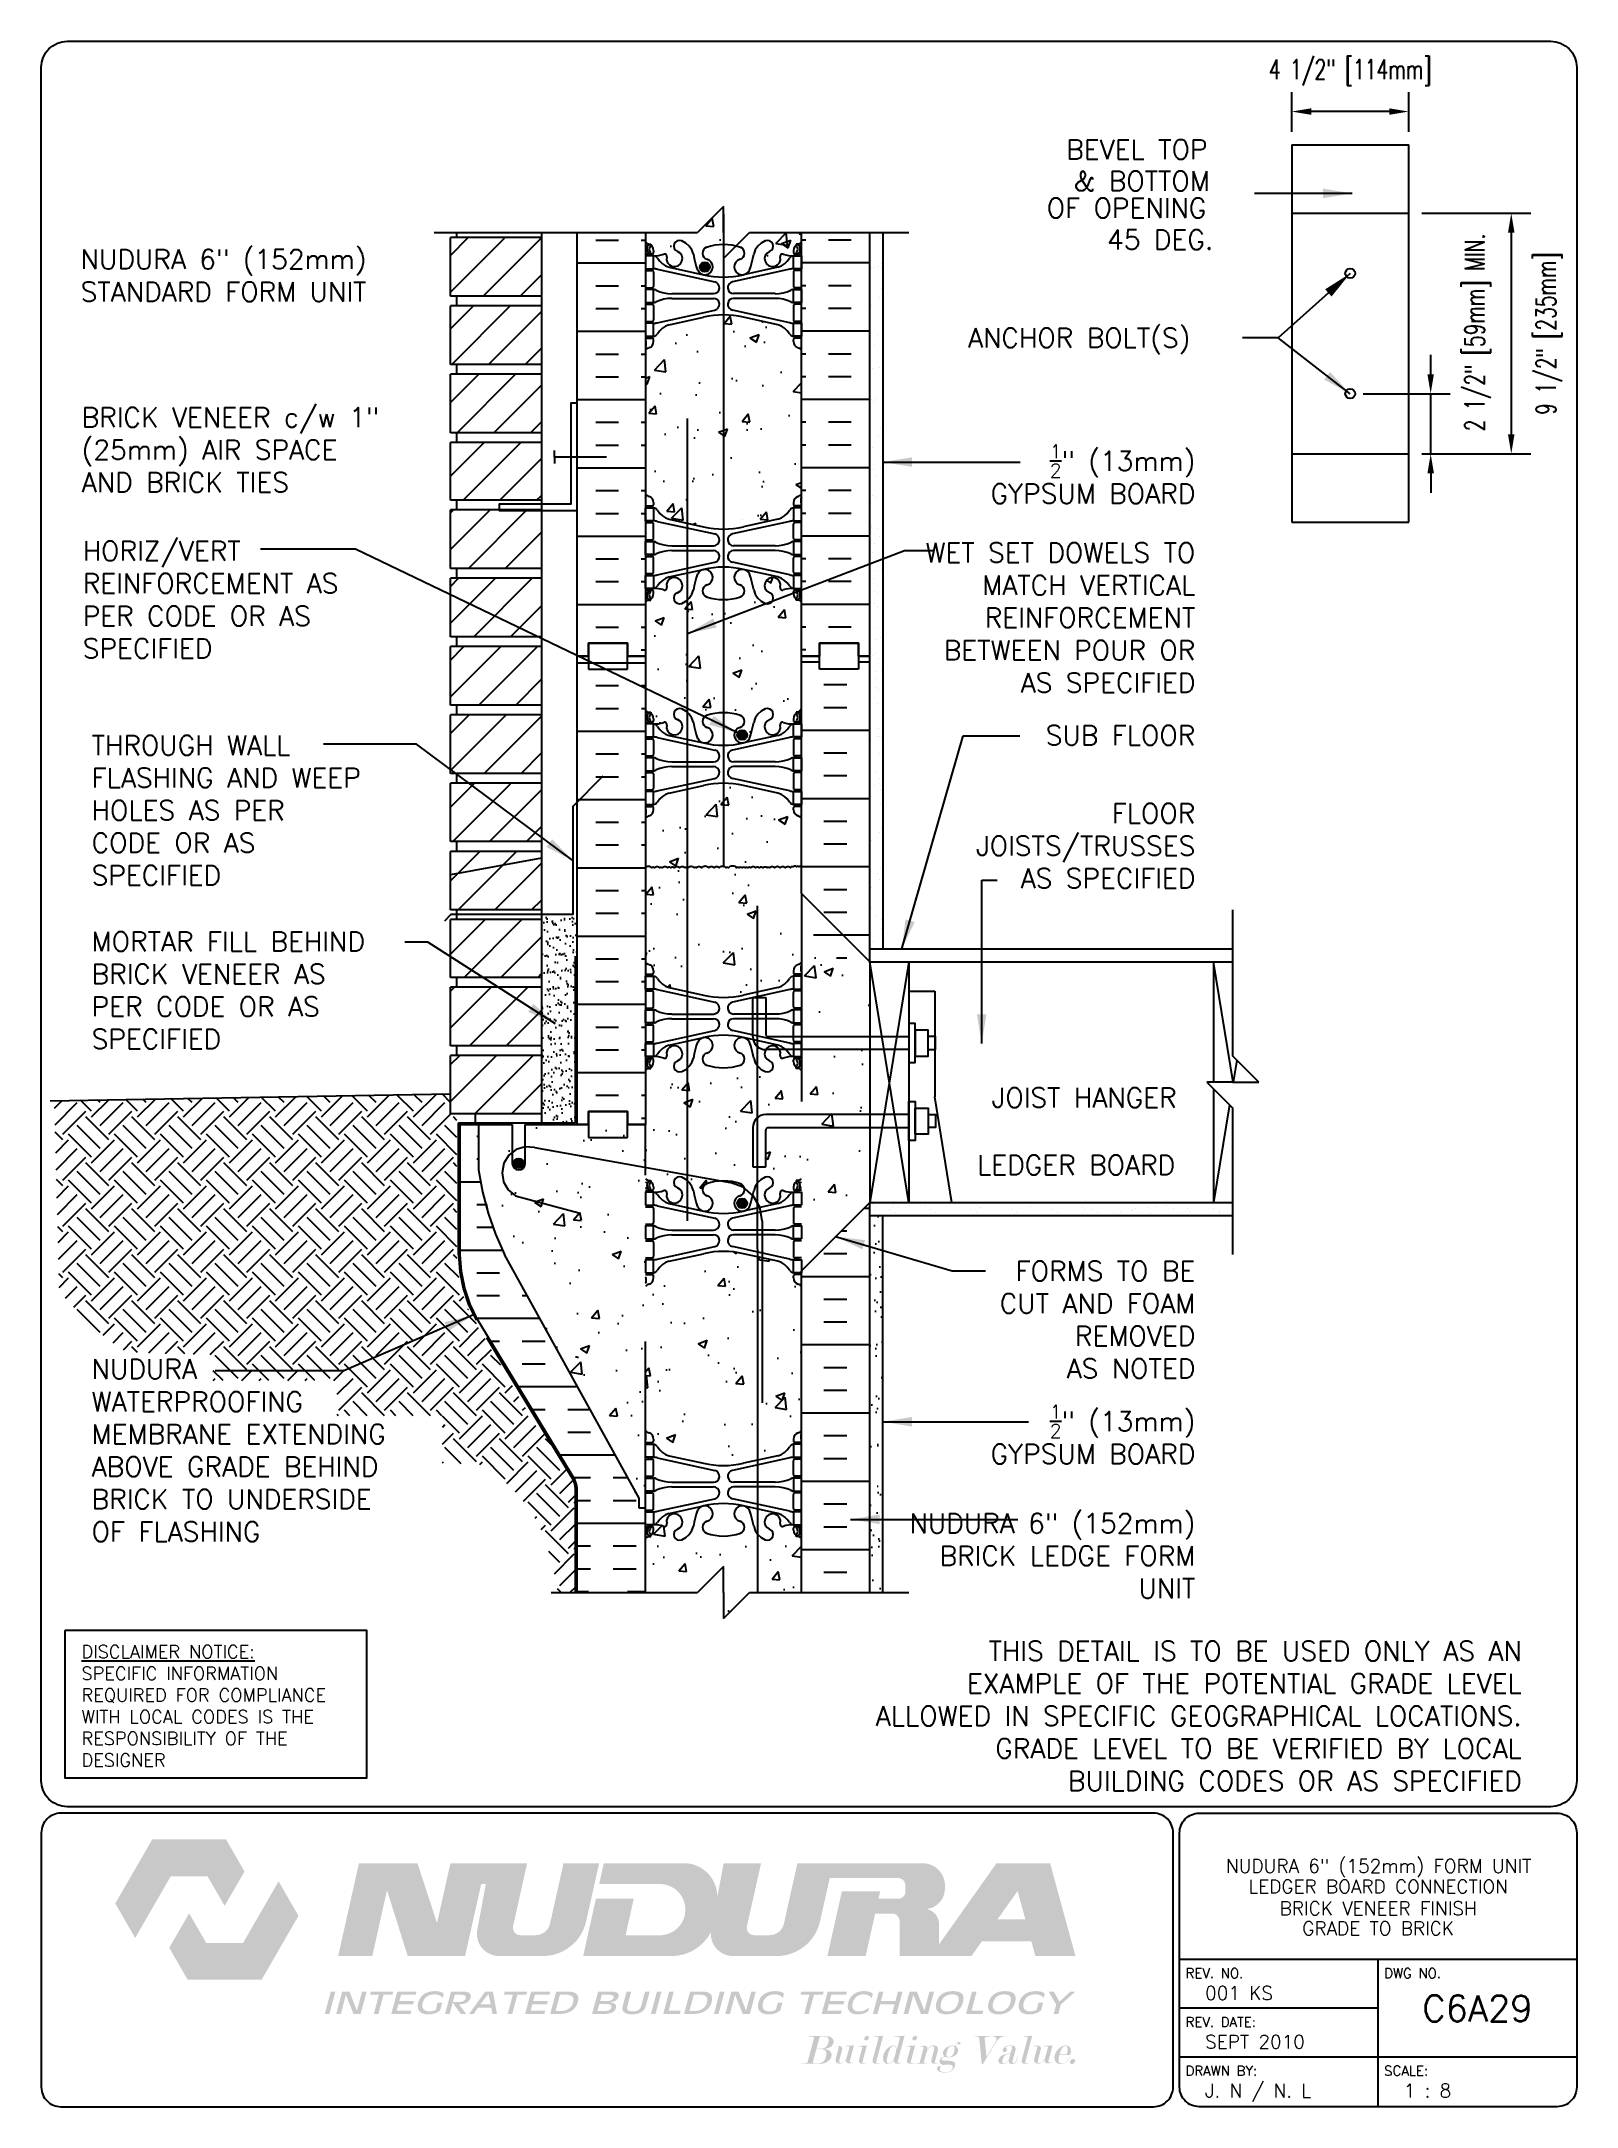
# Paper-space layout 'C6A29' of a CAD drawing. Header units: inches. Extents: x 0.42 to 7.8, y 0.49 to 10.41.
# The model-space entities are those that its viewports show. They can reach past a viewport. Long polylines and large blocks are cut down to what shows.
import ezdxf
from ezdxf.enums import TextEntityAlignment as Align

# ---------------------------------------------------------------- set-up
doc = ezdxf.new("R2010")
doc.units = ezdxf.units.IN
doc.header["$LTSCALE"] = 0.5
doc.header["$MEASUREMENT"] = 0
for name, pattern in [('DASHED2', [0.375, 0.25, -0.125]), ('DASHEDX2', [1.5, 1, -0.5]), ('HIDDEN2', [0.1875, 0.125, -0.0625])]:
    doc.linetypes.add(name, pattern=pattern)
for name, color, linetype in [('HATCH', 12, 'Continuous'), ('Hidden2', 12, 'HIDDEN2'), ('LINE15', 9, 'Continuous'), ('LINE18', 9, 'Continuous'), ('line25', 2, 'Continuous'), ('LINE3', 3, 'Continuous'), ('LINE50', 5, 'Continuous'), ('LINE9', 9, 'Continuous'), ('LOGO', 7, 'Continuous'), ('TBK_LINE65', 3, 'Continuous'), ('TBK_TEXT', 4, 'Continuous'), ('TEXT', 4, 'Continuous'), ('Web_Edge', 9, 'Continuous')]:
    doc.layers.add(name, color=color, linetype=linetype)
doc.styles.add('DIM', font='romans.shx', dxfattribs={"width": 0.7})
doc.styles.add('ROMANS', font='romans.shx', dxfattribs={"height": 1.125})
doc.dimstyles.new('ext_12', dxfattribs={"dimscale": 12, "dimtxt": 0.09375, "dimasz": 0.09375, "dimexe": 0.09375, "dimexo": 0.0625, "dimgap": 0.0625, "dimtad": 1, "dimdec": 1, "dimzin": 3, "dimdsep": 46, "dimlunit": 4, "dimtxsty": 'DIM', "dimcen": 0.09, "dimdle": 0.09375, "dimclrt": 4, "dimadec": 0, "dimazin": 0, "dimtfac": 1, "dimtdec": 1, "dimtmove": 2, "dimatfit": 3, "dimfxl": 1, "dimfrac": 2, "dimtolj": 1, "dimtzin": 0, "dimarcsym": 0})
doc.dimstyles.new('ext_8', dxfattribs={"dimscale": 8, "dimtxt": 0.09375, "dimasz": 0.09375, "dimexe": 0.09375, "dimexo": 0.0625, "dimgap": 0.0625, "dimtad": 1, "dimdec": 1, "dimzin": 3, "dimdsep": 46, "dimlunit": 4, "dimtxsty": 'DIM', "dimcen": 0.09, "dimdle": 0.09375, "dimclrt": 4, "dimadec": 0, "dimazin": 0, "dimtfac": 1, "dimtdec": 1, "dimtmove": 2, "dimatfit": 3, "dimfxl": 1, "dimfrac": 2, "dimtolj": 1, "dimtzin": 0, "dimarcsym": 0})

psp = doc.layouts.new('C6A29')

# ---------------------------------------------------------------- texts
at = {"layer": 'TBK_TEXT', "color": 7, "style": 'ROMANS'}
for s, p in [('REV. NO.', (5.9215, 1.107)), ('DWG NO.', (6.876, 1.107)), ('REV. DATE:', (5.9215, 0.8726)), ('DRAWN BY:', (5.9215, 0.6382)), ('SCALE:', (6.876, 0.6382))]:
    psp.add_text(s, height=0.04688, dxfattribs=at).set_placement(p)
at = {"layer": 'TEXT', "insert": (0.6134, 2.7065), "char_height": 0.0625, "width": 1.41371, "attachment_point": 1, "style": 'ROMANS'}
psp.add_mtext('{\\Fromans.shx|c1;\\LDISCLAIMER NOTICE:\\l\\PSPECIFIC INFORMATION REQUIRED FOR COMPLIANCE WITH LOCAL CODES IS THE RESPONSIBILITY OF THE DESIGNER}', dxfattribs=at)

msp = doc.modelspace()

# ---------------------------------------------------------------- texts
at = {"layer": 'TEXT', "style": 'ROMANS'}
for s, p in [(' BEVEL TOP', (150.787, 61.214)), (' & BOTTOM', (151.073, 60)), (' OF OPENING', (150.037, 58.963)), (' 45 DEG.', (152.359, 57.749)), (' ANCHOR BOLT(S)', (147.009, 53.973)), (' JOIST HANGER', (147.931, 24.763)), (' LEDGER BOARD', (147.358, 22.171))]:
    msp.add_text(s, height=0.75, dxfattribs=at).set_placement(p, align=Align.MIDDLE_LEFT)
at = {"layer": 'TEXT', "char_height": 0.75, "style": 'ROMANS'}
for s, insert, width, attachment_point in [('NUDURA 6" (152mm) STANDARD FORM UNIT', (113.395, 55.369), 12.801, 7), ('BRICK VENEER c/w 1" (25mm) AIR SPACE AND BRICK TIES', (113.436, 48.043), 12.801, 7), ('\\A1;{\\H0.7x;\\S1/2;}" (13mm) GYPSUM BOARD', (156.265, 48.739), 9.52479, 6), ('HORIZ/VERT REINFORCEMENT AS PER CODE OR AS SPECIFIED', (113.476, 41.657), 11.00703, 7), ('\\A1;WET SET DOWELS TO MATCH VERTICAL REINFORCEMENT BETWEEN POUR OR AS SPECIFIED', (156.265, 43.213), 11.43486, 6), ('\\A1;{\\H1x;SUB FLOOR}', (156.265, 38.689), 11.43486, 6), ('THROUGH WALL FLASHING AND WEEP HOLES AS PER CODE OR AS SPECIFIED', (113.818, 35.809), 11.43486, 4), ('\\A1;FLOOR JOISTS/TRUSSES \\PAS SPECIFIED', (156.265, 34.443), 11.43486, 6), ('MORTAR FILL BEHIND BRICK VENEER AS PER CODE OR AS SPECIFIED', (113.818, 28.89), 12.12342, 4), ('FORMS TO BE \\PCUT AND FOAM REMOVED \\PAS NOTED', (156.265, 16.225), 11.43486, 6), ('NUDURA \\PWATERPROOFING MEMBRANE EXTENDING ABOVE GRADE BEHIND BRICK TO UNDERSIDE OF FLASHING', (113.818, 11.202), 13.13147, 4), ('\\A1;{\\H0.7x;\\S1/2;}" (13mm) GYPSUM BOARD', (156.265, 11.82), 9.51133, 6), ('\\A1;NUDURA 6" (152mm) BRICK LEDGE FORM UNIT', (156.265, 7.149), 12.01823, 6), ('\\A1;THIS DETAIL IS TO BE USED ONLY AS AN EXAMPLE OF THE POTENTIAL GRADE LEVEL ALLOWED IN SPECIFIC GEOGRAPHICAL LOCATIONS. GRADE LEVEL TO BE VERIFIED BY LOCAL BUILDING CODES OR AS SPECIFIED', (168.821, 0.992), 27.16052, 6)]:
    msp.add_mtext(s, dxfattribs=dict(at, insert=insert, width=width, attachment_point=attachment_point))

# ---------------------------------------------------------------- blocks, each defined once
blk = doc.blocks.new('TITLEBLOCK-Tag')
at = {"style": 'ROMANS'}
for tag, height, p in [('TITLE_LINE_1', 0.0625, (0.927, -0.1328)), ('TITLE_LINE_2', 0.0625, (0.9294, -0.2258)), ('CENTRE-LINE-3', 0.0625, (0.927, -0.3246)), ('TITLE_LINE_4', 0.0625, (0.927, -0.4299)), ('TITLE_LINE_5', 0.0625, (0.927, -0.526)), ('DWG', 0.125, (1.4043, -0.9102))]:
    blk.add_attdef(tag, text='', height=height, dxfattribs=at).set_placement(p, align=Align.MIDDLE_CENTER)
for tag, p in [('LATEST_REVISION', (0.0954, -0.8366)), ('REVISION_DATE', (0.0954, -1.071)), ('DRAWN_BY', (0.0954, -1.3053)), ('SCALE', (1.0499, -1.3053))]:
    blk.add_attdef(tag, text='', height=0.0469, dxfattribs=at).set_placement(p, align=Align.MIDDLE_LEFT)
blk = doc.blocks.new('*D2')
at = {"layer": 'Defpoints', "color": 0, "transparency": 16777216}
for p in [(162.223, 51.824), (165.318, 51.824), (164.473, 49.512)]:
    blk.add_point(p, dxfattribs=at)
at = {"layer": 'TEXT', "color": 0, "lineweight": -2, "transparency": 16777216}
for p, q in [((165.318, 52.574), (165.318, 53.324)), ((162.723, 51.824), (166.068, 51.824)), ((165.318, 49.512), (165.318, 51.824)), ((164.973, 49.512), (166.068, 49.512)), ((165.318, 48.762), (165.318, 48.012))]:
    blk.add_line(p, q, dxfattribs=at)
at = {"layer": 'TEXT', "color": 0, "transparency": 16777216}
for points in [[(165.193, 52.574), (165.443, 52.574), (165.318, 51.824)], [(165.193, 48.762), (165.443, 48.762), (165.318, 49.512)]]:
    blk.add_solid(points, dxfattribs=at)
at = {"layer": 'TEXT', "color": 4, "transparency": 16777216, "insert": (167.132, 54.182), "char_height": 0.75, "attachment_point": 5, "rotation": 90, "style": 'DIM'}
blk.add_mtext('\\A1;2 1/2" [59mm] MIN.', dxfattribs=at)
blk = doc.blocks.new('*D3')
at = {"layer": 'Defpoints', "color": 0, "transparency": 16777216}
for p in [(164.473, 58.762), (164.473, 49.512), (168.417, 49.512)]:
    blk.add_point(p, dxfattribs=at)
at = {"layer": 'TEXT', "color": 0, "lineweight": -2, "transparency": 16777216}
for p, q in [((164.973, 58.762), (169.167, 58.762)), ((168.417, 58.012), (168.417, 50.262)), ((164.973, 49.512), (169.167, 49.512))]:
    blk.add_line(p, q, dxfattribs=at)
at = {"layer": 'TEXT', "color": 0, "transparency": 16777216}
for points in [[(168.292, 58.012), (168.542, 58.012), (168.417, 58.762)], [(168.292, 50.262), (168.542, 50.262), (168.417, 49.512)]]:
    blk.add_solid(points, dxfattribs=at)
at = {"layer": 'TEXT', "color": 4, "transparency": 16777216, "insert": (169.88, 54.137), "char_height": 0.75, "attachment_point": 5, "rotation": 90, "style": 'DIM'}
blk.add_mtext('\\A1;9 1/2" [235mm]', dxfattribs=at)
blk = doc.blocks.new('*D4')
at = {"layer": 'Defpoints', "color": 0, "transparency": 16777216}
for p in [(159.973, 62.672), (159.973, 61.387), (164.473, 61.387)]:
    blk.add_point(p, dxfattribs=at)
at = {"layer": 'TEXT', "color": 0, "lineweight": -2, "transparency": 16777216}
for p, q in [((159.973, 61.887), (159.973, 63.422)), ((164.473, 61.887), (164.473, 63.422)), ((163.723, 62.672), (160.723, 62.672))]:
    blk.add_line(p, q, dxfattribs=at)
at = {"layer": 'TEXT', "color": 0, "transparency": 16777216}
for points in [[(160.723, 62.797), (160.723, 62.547), (159.973, 62.672)], [(163.723, 62.797), (163.723, 62.547), (164.473, 62.672)]]:
    blk.add_solid(points, dxfattribs=at)
at = {"layer": 'TEXT', "color": 4, "transparency": 16777216, "insert": (162.223, 64.172), "char_height": 0.75, "attachment_point": 5, "style": 'DIM'}
blk.add_mtext('\\A1;4 1/2" [114mm]', dxfattribs=at)

# ---------------------------------------------------------------- dimensions: what is measured, and where the dimension line sits
at = {"layer": 'TEXT'}
dim = msp.add_linear_dim(base=(159.973, 62.672), p1=(164.473, 61.387), p2=(159.973, 61.387), dimstyle='ext_8', dxfattribs=at)
dim.commit()
dim.dimension.update_dxf_attribs({"geometry": '*D4', "text_midpoint": (162.223, 64.172), "dimtype": 160})
dim = msp.add_linear_dim(base=(168.416621869, 49.511606051), p1=(164.472862074, 58.761606051), p2=(164.472862074, 49.511606051), angle=90, dimstyle='ext_8', dxfattribs=at)
dim.commit()
dim.dimension.update_dxf_attribs({"geometry": '*D3', "text_midpoint": (169.879782665, 54.136606051), "dimtype": 160})
dim = msp.add_linear_dim(base=(165.318, 51.824), p1=(164.473, 49.512), p2=(162.223, 51.824), angle=90, text='<> MIN.', dimstyle='ext_8', dxfattribs=at)
dim.commit()
dim.dimension.update_dxf_attribs({"geometry": '*D2', "text_midpoint": (167.132, 54.182), "dimtype": 160})

# ---------------------------------------------------------------- hatches: boundary and pattern name
at = {"layer": 'HATCH', "linetype": 'Continuous'}
h = msp.add_hatch(dxfattribs=at)
h.set_pattern_fill('AR-CONC', color=256, scale=0.5)
h.paths.add_polyline_path([(139.423, 7.993, -0.110297), (139.281, 8.285, 0.053157), (139.115, 8.899, 0.223253), (138.915, 9.064), (138.896, 9.069, 0.955472), (138.757, 8.475, -0.735593), (138.77, 8.017, -0.082755), (138.121, 7.909, -0.082755), (137.473, 8.017, -0.735593), (137.486, 8.475, 0.955472), (137.347, 9.069), (137.328, 9.064, 0.223253), (137.127, 8.899, 0.053157), (136.962, 8.285, -0.24438), (136.513, 7.765, -1), (136.35, 8.173, 2.182095), (135.94, 8.386, -0.601435), (135.82, 8.281, 0.10046), (135.426, 8.338), (135.321, 8.338), (135.321, 8.268), (135.369, 8.268, -0.414214), (135.431, 8.206), (135.431, 8.138, -0.249069), (135.321, 7.931), (135.321, 7.889), (135.231, 7.889, 0.064398), (135.121, 7.823), (135.121, 5.734), (137.121, 5.734), (138.121, 6.734), (138.121, 5.734), (138.121, 4.734), (139.121, 5.734), (139.423, 5.734)])
h.paths.add_polyline_path([(141.121, 7.823, 0.064398), (141.011, 7.889), (140.921, 7.889), (140.921, 7.931, -0.249069), (140.811, 8.138), (140.811, 8.206, -0.414214), (140.874, 8.268), (140.921, 8.268), (140.921, 8.338), (140.816, 8.338, 0.10046), (140.423, 8.281, -0.601435), (140.303, 8.386, 2.182095), (139.893, 8.173, -1), (139.73, 7.765, -0.130563), (139.423, 7.993), (139.423, 5.734), (141.121, 5.734)])
h.paths.add_polyline_path([(139.422, 18.645), (138.89, 18.762, 0.057795), (138.121, 18.851, 0.057795), (137.353, 18.762), (136.031, 18.472, 0.196323), (135.582, 18.125, -0.188973), (135.426, 18.031), (135.321, 18.031), (135.321, 17.961), (135.369, 17.961, -0.414214), (135.431, 17.898), (135.431, 17.831, -0.317837), (135.265, 17.595, 0.082415), (135.121, 17.516), (135.121, 11.953, 0.082415), (135.265, 11.874, -0.317837), (135.431, 11.638), (135.431, 11.571, -0.414214), (135.369, 11.508), (135.321, 11.508), (135.321, 11.438), (135.426, 11.438, -0.188973), (135.582, 11.343, 0.196323), (136.031, 10.997), (137.353, 10.707, 0.057795), (138.121, 10.618, 0.057795), (138.89, 10.707), (139.423, 10.824)])
h.paths.add_polyline_path([(141.121, 17.516, 0.082415), (140.978, 17.595, -0.317837), (140.811, 17.831), (140.811, 17.898, -0.414214), (140.874, 17.961), (140.921, 17.961), (140.921, 18.031), (140.816, 18.031, -0.188973), (140.661, 18.125, 0.196323), (140.211, 18.472), (139.422, 18.645), (139.423, 10.824), (140.211, 10.997, 0.196323), (140.661, 11.343, -0.188973), (140.816, 11.438), (140.921, 11.438), (140.921, 11.508), (140.874, 11.508, -0.414214), (140.811, 11.571), (140.811, 11.638, -0.317837), (140.978, 11.874, 0.082415), (141.121, 11.953)])
h.paths.add_polyline_path([(136.742, 25.909, -0.091381), (136.513, 25.765, -1), (136.35, 26.173, 2.182095), (135.94, 26.386, -0.601435), (135.82, 26.281, 0.10046), (135.426, 26.338), (135.321, 26.338), (135.321, 26.268), (135.369, 26.268, -0.414214), (135.431, 26.206), (135.431, 26.138, -0.249069), (135.321, 25.931), (135.321, 25.889), (135.231, 25.889, 0.064398), (135.121, 25.823), (135.121, 23.734), (135.121, 22.087), (136.742, 21.798)])
h.paths.add_polyline_path([(139.246, 23.609, -0.21902), (139.421, 23.989), (139.421, 25.996, -0.109206), (139.281, 26.285, 0.053157), (139.115, 26.899, 1.553132), (138.757, 26.475, -0.735593), (138.77, 26.017, -0.082755), (138.121, 25.909, -0.082755), (137.473, 26.017, -0.735593), (137.486, 26.475, 1.553132), (137.127, 26.899, 0.053157), (136.962, 26.285, -0.149656), (136.742, 25.909), (136.742, 21.798), (138.078, 21.559, -0.005438), (138.121, 21.56, -0.082755), (138.77, 21.452, -0.246308), (138.923, 21.29, -0.072185), (139.248, 21.006, 0.015033), (139.281, 21.184, -0.109481), (139.421, 21.474), (139.421, 22.109), (139.246, 22.109)])
h.paths.add_polyline_path([(141.121, 25.823, 0.064398), (141.011, 25.889), (140.921, 25.889), (140.921, 25.931, -0.249069), (140.811, 26.138), (140.811, 26.206, -0.414214), (140.874, 26.268), (140.921, 26.268), (140.921, 26.338), (140.816, 26.338, 0.10046), (140.423, 26.281, -0.601435), (140.303, 26.386, 0.191974), (140.27, 26.609), (139.743, 26.609, 0.45754), (139.893, 26.173, -1), (139.73, 25.765, -0.13166), (139.421, 25.996), (139.421, 23.989, -0.178958), (139.746, 24.109), (141.121, 24.109)])
h.paths.add_polyline_path([(141.121, 23.609), (139.846, 23.609, 0.414214), (139.746, 23.509), (139.746, 22.109), (139.421, 22.109), (139.421, 21.474, -0.131384), (139.73, 21.704, -1), (139.893, 21.296, 2.182095), (140.303, 21.083, -0.601435), (140.423, 21.188, 0.10046), (140.816, 21.131), (140.921, 21.131), (140.921, 21.201), (140.874, 21.201, -0.414214), (140.811, 21.263), (140.811, 21.331, -0.249069), (140.921, 21.538), (140.921, 21.579), (141.011, 21.579, 0.064398), (141.121, 21.645)])
h.paths.add_polyline_path([(139.248, 21.006, 0.072185), (138.923, 21.29, -0.414233), (138.757, 20.994, 1.553132), (139.115, 20.569, 0.038093)])
h.paths.add_polyline_path([(139.027, 20.7, -1), (138.652, 20.7, -1)], flags=16)
h.paths.add_polyline_path([(137.473, 21.452, -0.077283), (138.078, 21.559), (136.742, 21.798), (136.742, 21.56, -0.149656), (136.962, 21.184, 0.053157), (137.127, 20.569, 1.553132), (137.486, 20.994, -0.735593)])
h.paths.add_polyline_path([(136.513, 21.704, -0.091381), (136.742, 21.56), (136.742, 21.798), (135.121, 22.087), (135.121, 21.645, 0.064398), (135.231, 21.579), (135.321, 21.579), (135.321, 21.538, -0.249069), (135.431, 21.331), (135.431, 21.263, -0.414214), (135.369, 21.201), (135.321, 21.201), (135.321, 21.131), (135.426, 21.131, 0.10046), (135.82, 21.188, -0.601435), (135.94, 21.083, 2.182095), (136.35, 21.296, -1)])
h.paths.add_polyline_path([(136.742, 33.621, 0.395709), (136.643, 33.6, 0.520567), (136.433, 33.6, 0.520567), (136.223, 33.6, 0.520567), (136.097, 33.6, 0.520567), (135.971, 33.6, 0.520567), (135.761, 33.6, 0.520567), (135.657, 33.6, 0.520567), (135.473, 33.6, 0.520567), (135.352, 33.6, 0.520567), (135.121, 33.6), (135.121, 29.953, 0.082415), (135.265, 29.874, -0.317837), (135.431, 29.638), (135.431, 29.571, -0.414214), (135.369, 29.508), (135.321, 29.508), (135.321, 29.438), (135.426, 29.438, -0.188973), (135.582, 29.343, 0.196323), (136.031, 28.997), (136.742, 28.841)])
h.paths.add_polyline_path([(141.121, 32.609), (141.121, 33.642, 0.439264), (141.02, 33.642, 0.520567), (140.931, 33.642, 0.520567), (140.8, 33.642, 0.520567), (140.7, 33.6, 0.520567), (140.496, 33.6, 0.520567), (140.302, 33.6, 0.520567), (140.081, 33.6, 0.520567), (139.903, 33.6, 0.520567), (139.803, 33.6, 0.520567), (139.646, 33.6, 0.520567), (139.494, 33.6, 0.520567), (139.347, 33.6, 0.520567), (139.168, 33.6, 0.520567), (139.053, 33.6, 0.520567), (138.964, 33.6, 0.520567), (138.843, 33.6, 0.520567), (138.728, 33.6, 0.520567), (138.623, 33.6, 0.520567), (138.316, 33.6, 0.520567), (138.206, 33.6, 0.520567), (137.96, 33.6, 0.520567), (137.76, 33.6, 0.520567), (137.551, 33.6, 0.520567), (137.272, 33.6, 0.520567), (137.084, 33.6, 0.520567), (136.989, 33.6, 0.520567), (136.764, 33.6, 0.103531), (136.742, 33.621), (136.742, 28.841), (137.353, 28.707, 0.057795), (138.121, 28.618, 0.057795), (138.89, 28.707), (140.211, 28.997, 0.196323), (140.661, 29.343, -0.188973), (140.816, 29.438), (140.921, 29.438), (140.921, 29.508), (140.874, 29.508, -0.414214), (140.811, 29.571), (140.811, 29.638, -0.317837), (140.978, 29.874, 0.082415), (141.121, 29.953)])
h.paths.add_polyline_path([(141.121, 35.516, 0.082415), (140.978, 35.595, -0.317837), (140.811, 35.831), (140.811, 35.898, -0.414214), (140.874, 35.961), (140.921, 35.961), (140.921, 36.031), (140.816, 36.031, -0.188973), (140.661, 36.125, 0.196323), (140.211, 36.472), (138.89, 36.762, 0.057795), (138.121, 36.851), (138.121, 33.659, -0.177315), (138.206, 33.6, -0.520567), (138.316, 33.6, -0.520567), (138.623, 33.6, -0.520567), (138.728, 33.6, -0.520567), (138.843, 33.6, -0.520567), (138.964, 33.6, -0.520567), (139.053, 33.6, -0.520567), (139.168, 33.6, -0.520567), (139.347, 33.6, -0.520567), (139.494, 33.6, -0.520567), (139.646, 33.6, -0.520567), (139.803, 33.6, -0.520567), (139.903, 33.6, -0.520567), (140.081, 33.6, -0.520567), (140.302, 33.6, -0.520567), (140.496, 33.6, -0.520567), (140.7, 33.6, -0.520567), (140.8, 33.642, -0.520567), (140.931, 33.642, -0.520567), (141.02, 33.642, -0.439264), (141.121, 33.642)])
h.paths.add_polyline_path([(138.121, 36.851, 0.057795), (137.353, 36.762), (136.742, 36.628), (136.742, 33.621, -0.103531), (136.764, 33.6, -0.520567), (136.989, 33.6, -0.520567), (137.084, 33.6, -0.520567), (137.272, 33.6, -0.520567), (137.551, 33.6, -0.520567), (137.76, 33.6, -0.520567), (137.96, 33.6, -0.314246), (138.121, 33.659)])
h.paths.add_polyline_path([(136.742, 36.628), (136.031, 36.472, 0.196323), (135.582, 36.125, -0.188973), (135.426, 36.031), (135.321, 36.031), (135.321, 35.961), (135.369, 35.961, -0.414214), (135.431, 35.898), (135.431, 35.831, -0.317837), (135.265, 35.595, 0.082415), (135.121, 35.516), (135.121, 33.6, -0.520567), (135.352, 33.6, -0.520567), (135.473, 33.6, -0.520567), (135.657, 33.6, -0.520567), (135.761, 33.6, -0.520567), (135.971, 33.6, -0.520567), (136.097, 33.6, -0.520567), (136.223, 33.6, -0.520567), (136.433, 33.6, -0.520567), (136.643, 33.6, -0.395709), (136.742, 33.621)])
h.paths.add_polyline_path([(138.121, 43.909, -0.082755), (137.473, 44.017, -0.735593), (137.486, 44.475, 1.553132), (137.127, 44.899, 0.053157), (136.962, 44.285, -0.149656), (136.742, 43.909), (136.742, 39.56, -0.149656), (136.962, 39.184, 0.053157), (137.127, 38.569, 1.553132), (137.486, 38.994, -0.735593), (137.473, 39.452, -0.082755), (138.121, 39.56)])
h.paths.add_polyline_path([(141.121, 41.734), (141.121, 43.823, 0.064398), (141.011, 43.889), (140.921, 43.889), (140.921, 43.931, -0.249069), (140.811, 44.138), (140.811, 44.206, -0.414214), (140.874, 44.268), (140.921, 44.268), (140.921, 44.338), (140.816, 44.338, 0.10046), (140.423, 44.281, -0.601435), (140.303, 44.386, 2.182095), (139.893, 44.173, -1), (139.73, 43.765, -0.24438), (139.281, 44.285, 0.053157), (139.115, 44.899, 1.553132), (138.757, 44.475, -0.735593), (138.77, 44.017, -0.082755), (138.121, 43.909), (138.121, 39.56, -0.082755), (138.77, 39.452, -0.735593), (138.757, 38.994, 1.553132), (139.115, 38.569, 0.053157), (139.281, 39.184, -0.24438), (139.73, 39.704, -1), (139.893, 39.296, 2.182095), (140.303, 39.083, -0.601435), (140.423, 39.188, 0.10046), (140.816, 39.131), (140.921, 39.131), (140.921, 39.201), (140.874, 39.201, -0.414214), (140.811, 39.263), (140.811, 39.331, -0.249069), (140.921, 39.538), (140.921, 39.579), (141.011, 39.579, 0.064398), (141.121, 39.645)])
h.paths.add_polyline_path([(139.027, 38.7, -1), (138.652, 38.7, -1)], flags=16)
h.paths.add_polyline_path([(136.742, 43.909, -0.091381), (136.513, 43.765, -1), (136.35, 44.173, 2.182095), (135.94, 44.386, -0.601435), (135.82, 44.281, 0.10046), (135.426, 44.338), (135.321, 44.338), (135.321, 44.268), (135.369, 44.268, -0.414214), (135.431, 44.206), (135.431, 44.138, -0.249069), (135.321, 43.931), (135.321, 43.889), (135.231, 43.889, 0.064398), (135.121, 43.823), (135.121, 41.734), (135.121, 39.645, 0.064398), (135.231, 39.579), (135.321, 39.579), (135.321, 39.538, -0.249069), (135.431, 39.331), (135.431, 39.263, -0.414214), (135.369, 39.201), (135.321, 39.201), (135.321, 39.131), (135.426, 39.131, 0.10046), (135.82, 39.188, -0.601435), (135.94, 39.083, 2.182095), (136.35, 39.296, -1), (136.513, 39.704, -0.091381), (136.742, 39.56)])
h.paths.add_polyline_path([(138.121, 54.851, 0.057795), (137.353, 54.762), (136.031, 54.472, 0.196323), (135.582, 54.125, -0.188973), (135.426, 54.031), (135.321, 54.031), (135.321, 53.961), (135.369, 53.961, -0.414214), (135.431, 53.898), (135.431, 53.831, -0.317837), (135.265, 53.595, 0.082415), (135.121, 53.516), (135.121, 47.953, 0.082415), (135.265, 47.874, -0.317837), (135.431, 47.638), (135.431, 47.571, -0.414214), (135.369, 47.508), (135.321, 47.508), (135.321, 47.438), (135.426, 47.438, -0.188973), (135.582, 47.343, 0.196323), (136.031, 46.997), (137.353, 46.707, 0.057795), (138.121, 46.618)])
h.paths.add_polyline_path([(141.121, 53.516, 0.082415), (140.978, 53.595, -0.317837), (140.811, 53.831), (140.811, 53.898, -0.414214), (140.874, 53.961), (140.921, 53.961), (140.921, 54.031), (140.816, 54.031, -0.188973), (140.661, 54.125, 0.196323), (140.211, 54.472), (138.89, 54.762, 0.057795), (138.121, 54.851), (138.121, 46.618, 0.057795), (138.89, 46.707), (140.211, 46.997, 0.196323), (140.661, 47.343, -0.188973), (140.816, 47.438), (140.921, 47.438), (140.921, 47.508), (140.874, 47.508, -0.414214), (140.811, 47.571), (140.811, 47.638, -0.317837), (140.978, 47.874, 0.082415), (141.121, 47.953)])
h.paths.add_polyline_path([(139.73, 57.704, -1), (139.893, 57.296, 2.182095), (140.303, 57.083, -0.601435), (140.423, 57.188, 0.10046), (140.816, 57.131), (140.921, 57.131), (140.921, 57.201), (140.874, 57.201, -0.414214), (140.811, 57.263), (140.811, 57.331, -0.249069), (140.921, 57.538), (140.921, 57.579), (141.011, 57.579, 0.064398), (141.121, 57.645), (141.121, 58.028), (139.121, 58.028), (138.596, 57.503, -0.022674), (138.77, 57.452, -0.735593), (138.757, 56.994, 1.553132), (139.115, 56.569, 0.053157), (139.281, 57.184, -0.24438)])
h.paths.add_polyline_path([(138.121, 58.734), (138.121, 59.028), (137.121, 58.028), (135.121, 58.028), (135.121, 57.645, 0.064398), (135.231, 57.579), (135.321, 57.579), (135.321, 57.538, -0.249069), (135.431, 57.331), (135.431, 57.263, -0.414214), (135.369, 57.201), (135.321, 57.201), (135.321, 57.131), (135.426, 57.131, 0.10046), (135.82, 57.188, -0.601435), (135.94, 57.083, 2.182095), (136.35, 57.296, -1), (136.513, 57.704, -0.24438), (136.962, 57.184, 0.053157), (137.127, 56.569, 1.553132), (137.486, 56.994, -0.735593), (137.473, 57.452, -0.082755), (138.121, 57.56)])
h.paths.add_polyline_path([(137.59, 56.7, -1), (137.215, 56.7, -1)], flags=16)
at = {"layer": 'HATCH'}
h = msp.add_hatch(dxfattribs=at)
h.set_pattern_fill('INSUL', color=256, scale=7, style=0)
h.set_pattern_definition([(0, (-2791.0402, -373.275), (0, 2.625), []), (0, (-2791.0402, -372.4), (0, 2.625), [0.875, -0.875]), (0, (-2791.0402, -371.525), (0, 2.625), [0.875, -0.875])])
h.paths.add_polyline_path([(132.496, 23.734), (132.934, 23.734), (132.934, 24.234), (134.434, 24.234), (134.434, 23.734), (135.121, 23.734), (135.121, 41.734), (134.434, 41.734), (134.434, 42.234), (132.934, 42.234), (132.934, 41.734), (132.496, 41.734)])
h = msp.add_hatch(dxfattribs=at)
h.set_pattern_fill('INSUL', color=256, scale=7, style=0)
h.set_pattern_definition([(0, (21.2317, -8.359), (0, 2.625), []), (0, (21.2317, -7.484), (0, 2.625), [0.875, -0.875]), (0, (21.2317, -6.609), (0, 2.625), [0.875, -0.875])])
h.paths.add_polyline_path([(143.746, 41.734), (143.309, 41.734), (143.309, 41.234), (141.809, 41.234), (141.809, 41.734), (141.121, 41.734), (141.121, 31.484), (143.746, 28.859), (143.746, 29.984)])
h.paths.add_polyline_path([(143.746, 20.734), (141.121, 18.109), (141.121, 5.734), (143.746, 5.734)])
h = msp.add_hatch(dxfattribs=at)
h.set_pattern_fill('AR-SAND', color=256, scale=0.25, style=0)
h.set_pattern_definition([(37.5, (45.5387, 55.17453), (-0.0157483, 0.481706), [0, -0.38, 0, -0.425, 0, -0.40625]), (7.5, (45.5387, 55.1745), (0.442444, 0.7055365), [0, -0.205, 0, -0.3425, 0, -0.13125]), (327.5, (45.2312, 55.17453), (0.7785355, 0.0014148), [0, -0.125, 0, -0.45, 0, -0.5875]), (317.5, (45.2312, 55.1745), (0.7515317, 0.219419), [0, -0.0625, 0, -0.295, 0, -0.3375])])
h.paths.add_polyline_path([(132.496, 31.804), (132.322, 31.804), (131.121, 31.804), (131.121, 23.734), (132.496, 23.734)])
h = msp.add_hatch(dxfattribs=at)
h.set_pattern_fill('AR-CONC', color=256, scale=0.5, style=0)
h.set_pattern_definition([(50, (7.6974, -129.9048), (3.5863, -0.31376), [0.375, -4.125]), (355, (7.6974, -129.9048), (-0.693757, 3.76096), [0.3, -3.3]), (100.4514, (7.9962, -129.931), (2.892547, 3.4472), [0.3187, -3.50571]), (46.1842, (7.6974, -128.905), (5.336205, -0.827595), [0.5625, -6.1875]), (96.6356, (8.142, -128.974), (4.67331, 4.87059), [0.47805, -5.25856]), (351.1842, (7.6974, -128.905), (4.67331, 4.8706), [0.45, -4.95]), (21, (8.1974, -129.1548), (2.984535, -2.013094), [0.375, -4.125]), (326, (8.1974, -129.1548), (1.216577, 3.62575), [0.3, -3.3]), (71.4514, (8.446, -129.3226), (4.201113, 1.61265), [0.3187, -3.50571]), (37.5, (7.6974, -129.9048), (0.060799, 1.664469), [0, -3.26, 0, -3.35, 0, -3.3125]), (7.5, (7.6974, -129.9048), (1.315348, 1.972059), [0, -1.91, 0, -3.185, 0, -1.2625]), (327.5, (6.5824, -129.9048), (2.669112, -0.112774), [0, -1.25, 0, -3.9, 0, -5.175]), (317.5, (6.0824, -129.9048), (2.91593, 0.500525), [0, -1.625, 0, -2.59, 0, -3.675])])
h.paths.add_polyline_path([(143.746, 27.422), (141.121, 27.422), (141.121, 23.297), (143.746, 23.297)])
h.paths.add_polyline_path([(143.746, 21.859), (143.746, 22.797), (141.121, 22.797), (141.121, 19.234)])
h.paths.add_polyline_path([(141.121, 31.484), (141.121, 27.922), (143.746, 27.922), (143.746, 28.859)])
h = msp.add_hatch(dxfattribs=at)
h.set_pattern_fill('EARTH', color=256, scale=5, angle=45, style=0)
h.set_pattern_definition([(45, (45.5387, 55.1745), (1e-16, 1.767767), [1.25, -1.25]), (45, (45.2072, 55.506), (1e-16, 1.767767), [1.25, -1.25]), (45, (44.8758, 55.8374), (1e-16, 1.767767), [1.25, -1.25]), (135, (44.8758, 56.0584), (-1.767767, 2e-16), [1.25, -1.25]), (135, (45.2072, 56.3899), (-1.767767, 2e-16), [1.25, -1.25]), (135, (45.5387, 56.7213), (-1.767767, 2e-16), [1.25, -1.25])])
edge = h.paths.add_edge_path()
edge.add_line((123.268, 13.884), (123.268, 12.536))
edge.add_line((123.268, 12.536), (127.311, 12.536))
edge.add_line((127.311, 12.536), (127.311, 10.711))
edge.add_line((127.311, 10.711), (128.818, 10.662))
edge.add_line((128.818, 10.662), (128.894, 10.613))
edge.add_line((128.894, 10.613), (128.969, 10.563))
edge.add_line((128.969, 10.563), (129.043, 10.512))
edge.add_line((129.043, 10.512), (129.117, 10.461))
edge.add_line((129.117, 10.461), (129.189, 10.409))
edge.add_line((129.189, 10.409), (129.261, 10.356))
edge.add_line((129.261, 10.356), (129.332, 10.303))
edge.add_line((129.332, 10.303), (129.402, 10.249))
edge.add_line((129.402, 10.249), (129.471, 10.194))
edge.add_line((129.471, 10.194), (129.54, 10.139))
edge.add_line((129.54, 10.139), (129.607, 10.083))
edge.add_line((129.607, 10.083), (129.674, 10.026))
edge.add_line((129.674, 10.026), (129.739, 9.968))
edge.add_line((129.739, 9.968), (129.804, 9.91))
edge.add_line((129.804, 9.91), (129.868, 9.851))
edge.add_line((129.868, 9.851), (129.931, 9.792))
edge.add_line((129.931, 9.792), (129.992, 9.731))
edge.add_line((129.992, 9.731), (130.053, 9.67))
edge.add_line((130.053, 9.67), (130.113, 9.608))
edge.add_line((130.113, 9.608), (130.172, 9.545))
edge.add_line((130.172, 9.545), (130.23, 9.482))
edge.add_line((130.23, 9.482), (130.287, 9.417))
edge.add_line((130.287, 9.417), (130.342, 9.352))
edge.add_line((130.342, 9.352), (130.397, 9.286))
edge.add_line((130.397, 9.286), (130.451, 9.22))
edge.add_line((130.451, 9.22), (130.503, 9.152))
edge.add_line((130.503, 9.152), (130.555, 9.084))
edge.add_line((130.555, 9.084), (130.605, 9.015))
edge.add_line((130.605, 9.015), (130.654, 8.945))
edge.add_line((130.654, 8.945), (130.702, 8.874))
edge.add_line((130.702, 8.874), (130.749, 8.802))
edge.add_line((130.749, 8.802), (130.795, 8.73))
edge.add_line((130.795, 8.73), (130.84, 8.656))
edge.add_line((130.84, 8.656), (130.883, 8.582))
edge.add_line((130.883, 8.582), (130.926, 8.507))
edge.add_line((130.926, 8.507), (130.967, 8.431))
edge.add_line((130.967, 8.431), (131.007, 8.354))
edge.add_line((131.007, 8.354), (131.045, 8.277))
edge.add_line((131.045, 8.277), (131.083, 8.198))
edge.add_line((131.083, 8.198), (131.119, 8.119))
edge.add_line((131.119, 8.119), (131.154, 8.038))
edge.add_line((131.154, 8.038), (131.187, 7.957))
edge.add_line((131.187, 7.957), (131.22, 7.875))
edge.add_line((131.22, 7.875), (131.251, 7.792))
edge.add_line((131.251, 7.792), (131.281, 7.708))
edge.add_line((131.281, 7.708), (131.311, 7.623))
edge.add_line((131.311, 7.623), (131.339, 7.538))
edge.add_line((131.339, 7.538), (131.366, 7.452))
edge.add_line((131.366, 7.452), (131.392, 7.366))
edge.add_line((131.392, 7.366), (131.418, 7.278))
edge.add_line((131.418, 7.278), (131.442, 7.191))
edge.add_line((131.442, 7.191), (131.466, 7.102))
edge.add_line((131.466, 7.102), (131.489, 7.013))
edge.add_line((131.489, 7.013), (131.512, 6.924))
edge.add_line((131.512, 6.924), (131.533, 6.834))
edge.add_line((131.533, 6.834), (131.555, 6.744))
edge.add_line((131.555, 6.744), (131.575, 6.653))
edge.add_line((131.575, 6.653), (131.596, 6.563))
edge.add_line((131.596, 6.563), (131.616, 6.471))
edge.add_line((131.616, 6.471), (131.635, 6.38))
edge.add_line((131.635, 6.38), (131.654, 6.288))
edge.add_line((131.654, 6.288), (131.673, 6.196))
edge.add_line((131.673, 6.196), (131.691, 6.104))
edge.add_line((131.691, 6.104), (131.71, 6.012))
edge.add_line((131.71, 6.012), (131.728, 5.919))
edge.add_line((131.728, 5.919), (131.746, 5.827))
edge.add_line((131.746, 5.827), (131.764, 5.734))
edge.add_line((131.764, 5.734), (132.436, 5.734))
edge.add_line((132.436, 5.734), (132.436, 9.617))
edge.add_arc((131.484, 9.634), 0.952, 358.95484, 381.97412)
edge.add_line((132.367, 9.991), (131.099, 12.077))
edge.add_line((131.099, 12.077), (130.956, 12.077))
edge.add_line((130.956, 12.077), (128.559, 16.171))
edge.add_arc((132.996, 18.734), 5.125, 180, 210.01585, ccw=False)
edge.add_line((127.871, 18.734), (127.871, 24.134))
edge.add_line((127.871, 24.134), (127.621, 24.134))
edge.add_line((127.621, 24.134), (127.621, 24.912))
edge.add_line((127.621, 24.912), (112.389, 24.646))
edge.add_line((112.389, 24.646), (112.578, 17.319))
edge.add_line((112.578, 17.319), (112.64, 17.25))
edge.add_line((112.64, 17.25), (112.703, 17.181))
edge.add_line((112.703, 17.181), (112.765, 17.112))
edge.add_line((112.765, 17.112), (112.828, 17.043))
edge.add_line((112.828, 17.043), (112.89, 16.974))
edge.add_line((112.89, 16.974), (112.953, 16.906))
edge.add_line((112.953, 16.906), (113.016, 16.837))
edge.add_line((113.016, 16.837), (113.079, 16.769))
edge.add_line((113.079, 16.769), (113.142, 16.702))
edge.add_line((113.142, 16.702), (113.205, 16.634))
edge.add_line((113.205, 16.634), (113.269, 16.567))
edge.add_line((113.269, 16.567), (113.333, 16.501))
edge.add_line((113.333, 16.501), (113.397, 16.435))
edge.add_line((113.397, 16.435), (113.461, 16.369))
edge.add_line((113.461, 16.369), (113.526, 16.304))
edge.add_line((113.526, 16.304), (113.591, 16.239))
edge.add_line((113.591, 16.239), (113.656, 16.176))
edge.add_line((113.656, 16.176), (113.721, 16.112))
edge.add_line((113.721, 16.112), (113.787, 16.05))
edge.add_line((113.787, 16.05), (113.853, 15.988))
edge.add_line((113.853, 15.988), (113.92, 15.926))
edge.add_line((113.92, 15.926), (113.987, 15.866))
edge.add_line((113.987, 15.866), (114.055, 15.806))
edge.add_line((114.055, 15.806), (114.122, 15.748))
edge.add_line((114.122, 15.748), (114.191, 15.69))
edge.add_line((114.191, 15.69), (114.26, 15.633))
edge.add_line((114.26, 15.633), (114.329, 15.577))
edge.add_line((114.329, 15.577), (114.399, 15.522))
edge.add_line((114.399, 15.522), (114.469, 15.467))
edge.add_line((114.469, 15.467), (114.54, 15.414))
edge.add_line((114.54, 15.414), (114.611, 15.362))
edge.add_line((114.611, 15.362), (114.683, 15.311))
edge.add_line((114.683, 15.311), (114.756, 15.26))
edge.add_line((114.756, 15.26), (114.828, 15.211))
edge.add_line((114.828, 15.211), (114.902, 15.162))
edge.add_line((114.902, 15.162), (114.976, 15.114))
edge.add_line((114.976, 15.114), (115.05, 15.067))
edge.add_line((115.05, 15.067), (115.125, 15.021))
edge.add_line((115.125, 15.021), (115.2, 14.976))
edge.add_line((115.2, 14.976), (115.207, 14.972))
edge.add_line((115.207, 14.972), (118.49, 14.879))
edge.add_line((118.49, 14.879), (118.49, 13.884))
edge.add_line((118.49, 13.884), (123.268, 13.884))
h = msp.add_hatch(dxfattribs=at)
h.set_pattern_fill('INSUL', color=256, scale=7, style=0)
h.set_pattern_definition([(0, (-2867.3693, -416.8478), (0, 2.625), []), (0, (-2867.3693, -415.9728), (0, 2.625), [0.875, -0.875]), (0, (-2867.3693, -415.0978), (0, 2.625), [0.875, -0.875])])
h.paths.add_polyline_path([(129.696, 18.734, -0.079579), (128.696, 21.984), (128.696, 23.734), (127.996, 23.734), (127.996, 18.734, 0.131652), (128.666, 16.234), (132.404, 10.084, -0.10438), (132.496, 9.609), (132.496, 5.734), (132.934, 5.734), (132.934, 6.234), (134.434, 6.234), (134.434, 5.734), (135.121, 5.734), (135.121, 8.984), (134.871, 8.984), (134.871, 9.359)])
h = msp.add_hatch(dxfattribs=at)
h.set_pattern_fill('AR-CONC', color=256, scale=0.5, style=0)
h.set_pattern_definition([(50, (-2867.3693, -416.8478), (3.586301, -0.3137607), [0.375, -4.125]), (355, (-2867.3693, -416.848), (-0.6937567, 3.7609607), [0.3, -3.3]), (100.4514, (-2867.0705, -416.874), (2.892547, 3.4471977), [0.318701, -3.5057106]), (46.1842, (-2867.3693, -415.848), (5.336205, -0.827595), [0.5625, -6.1875]), (96.6356, (-2866.9247, -415.917), (4.6733135, 4.870589), [0.478051, -5.258565]), (351.1842, (-2867.3693, -415.848), (4.67331, 4.870593), [0.45, -4.95]), (21, (-2866.8693, -416.0978), (2.9845353, -2.0130945), [0.375, -4.125]), (326, (-2866.8693, -416.098), (1.2165767, 3.6257502), [0.3, -3.3]), (71.4514, (-2866.6206, -416.2656), (4.201113, 1.6126525), [0.318701, -3.5057106]), (37.5, (-2867.3693, -416.8478), (0.0607993, 1.66446927), [0, -3.26, 0, -3.35, 0, -3.3125]), (7.5, (-2867.3693, -416.8478), (1.3153477, 1.9720586), [0, -1.91, 0, -3.185, 0, -1.2625]), (327.5, (-2868.4843, -416.8478), (2.6691122, -0.11277436), [0, -1.25, 0, -3.9, 0, -5.175]), (317.5, (-2868.9843, -416.8478), (2.9159308, 0.500525), [0, -1.625, 0, -2.59, 0, -3.675])])
h.paths.add_polyline_path([(134.871, 9.359), (134.871, 8.984), (135.121, 8.984), (135.121, 23.734), (130.496, 23.734), (130.496, 22.234, -1), (129.996, 22.234), (129.996, 23.734), (128.696, 23.734), (128.696, 21.984, 0.079579), (129.696, 18.734)])
h = msp.add_hatch(dxfattribs=at)
h.set_pattern_fill('AR-SAND', color=256, scale=0.5, style=0)
h.set_pattern_definition([(37.5, (121.32, -7.1404), (-0.031497, 0.963412), [0, -0.76, 0, -0.85, 0, -0.8125]), (7.5, (121.32, -7.1404), (0.88489, 1.411073), [0, -0.41, 0, -0.685, 0, -0.2625]), (327.5, (120.705, -7.1404), (1.55707, 0.00283), [0, -0.25, 0, -0.9, 0, -1.175]), (317.5, (120.705, -7.1404), (1.503063, 0.43884), [0, -0.125, 0, -0.59, 0, -0.675])])
h.paths.add_polyline_path([(144.246, 19.923), (144.153, 20.234), (143.746, 20.234), (143.746, 5.734), (144.246, 5.734)])
at = {"layer": 'LINE3'}
for points in [[(137.59, 56.7, 1), (137.215, 56.7, 1)], [(139.027, 38.7, 1), (138.652, 38.7, 1)], [(130.434, 22.234, 1), (130.059, 22.234, 1)], [(139.027, 20.7, 1), (138.652, 20.7, 1)]]:
    msp.add_hatch(color=256, dxfattribs=at).paths.add_polyline_path(points)

# ---------------------------------------------------------------- linework, layer by layer
at = {"layer": 'HATCH'}
for p, q in [((144.013, 57.987), (144.013, 57.987)), ((127.621, 57.144), (128.303, 57.825)), ((127.621, 55.73), (129.692, 57.8)), ((128.881, 55.575), (131.106, 57.8)), ((133.21, 57.725), (134.085, 57.725)), ((134.96, 57.725), (135.121, 57.725)), ((135.931, 57.514), (135.931, 57.514)), ((140.727, 57.683), (140.727, 57.683)), ((141.283, 57.725), (141.121, 57.725)), ((143.033, 57.725), (142.158, 57.725)), ((144.148, 57.78), (144.148, 57.78)), ((130.295, 55.575), (131.121, 56.401)), ((132.496, 56.85), (135.121, 56.85)), ((136.318, 57.102), (136.318, 57.102)), ((139.203, 56.958), (139.203, 56.958)), ((143.746, 56.85), (141.121, 56.85)), ((143.807, 56.665), (143.807, 56.665)), ((143.919, 56.659), (143.919, 56.659)), ((144.067, 56.699), (144.067, 56.699)), ((144.18, 56.817), (144.18, 56.817)), ((144.207, 56.682), (144.207, 56.682)), ((133.21, 55.975), (134.085, 55.975)), ((134.96, 55.975), (135.121, 55.975)), ((141.283, 55.975), (141.121, 55.975)), ((143.033, 55.975), (142.158, 55.975)), ((144.211, 55.853), (144.211, 55.853)), ((127.621, 54.315), (128.506, 55.2)), ((127.67, 52.95), (129.92, 55.2)), ((129.084, 52.95), (131.121, 54.987)), ((133.21, 55.1), (134.085, 55.1)), ((134.96, 55.1), (135.121, 55.1)), ((141.283, 55.1), (141.121, 55.1)), ((143.033, 55.1), (142.158, 55.1)), ((143.821, 55.22), (143.821, 55.22)), ((144.112, 55.541), (144.112, 55.541)), ((144.243, 54.89), (144.243, 54.89)), ((132.496, 54.225), (135.121, 54.225)), ((143.746, 54.225), (141.121, 54.225)), ((144.05, 54.108), (144.05, 54.108)), ((130.499, 52.95), (131.121, 53.573)), ((133.21, 53.35), (134.085, 53.35)), ((134.96, 53.35), (135.121, 53.35)), ((141.283, 53.35), (141.121, 53.35)), ((143.033, 53.35), (142.158, 53.35)), ((143.778, 53.443), (143.778, 53.443)), ((143.929, 53.669), (143.929, 53.669)), ((127.621, 51.487), (128.709, 52.575)), ((127.874, 50.325), (130.124, 52.575)), ((133.21, 52.475), (134.085, 52.475)), ((134.96, 52.475), (135.121, 52.475)), ((141.283, 52.475), (141.121, 52.475)), ((143.033, 52.475), (142.158, 52.475)), ((143.844, 52.786), (143.844, 52.786)), ((144.104, 52.821), (144.104, 52.821)), ((129.288, 50.325), (131.121, 52.159)), ((143.767, 51.782), (143.767, 51.782)), ((143.978, 51.648), (143.978, 51.648)), ((132.496, 51.6), (135.121, 51.6)), ((143.746, 51.6), (141.121, 51.6)), ((143.798, 51.609), (143.798, 51.609)), ((143.89, 51.525), (143.89, 51.525)), ((130.702, 50.325), (131.121, 50.744)), ((133.21, 50.725), (134.085, 50.725)), ((134.96, 50.725), (135.121, 50.725)), ((141.283, 50.725), (141.121, 50.725)), ((143.033, 50.725), (142.158, 50.725)), ((144.087, 50.229), (144.087, 50.229)), ((144.17, 50.53), (144.17, 50.53)), ((127.621, 48.659), (128.913, 49.95)), ((128.107, 47.73), (130.327, 49.95)), ((129.521, 47.73), (131.121, 49.33)), ((133.21, 49.85), (134.085, 49.85)), ((134.96, 49.85), (135.121, 49.85)), ((141.283, 49.85), (141.121, 49.85)), ((143.033, 49.85), (142.158, 49.85)), ((143.846, 49.749), (143.846, 49.749)), ((132.496, 48.975), (135.121, 48.975)), ((143.746, 48.975), (141.121, 48.975)), ((143.757, 48.592), (143.757, 48.592)), ((143.881, 48.907), (143.881, 48.907)), ((143.987, 48.658), (143.987, 48.658)), ((144.142, 48.942), (144.142, 48.942)), ((130.935, 47.73), (131.121, 47.916)), ((133.21, 48.1), (134.085, 48.1)), ((134.96, 48.1), (135.121, 48.1)), ((141.283, 48.1), (141.121, 48.1)), ((143.033, 48.1), (142.158, 48.1)), ((143.866, 47.915), (143.866, 47.915)), ((143.958, 47.83), (143.958, 47.83)), ((127.621, 47.244), (127.732, 47.355)), ((127.621, 45.83), (129.146, 47.355)), ((128.31, 45.105), (130.535, 47.33)), ((133.21, 47.225), (134.085, 47.225)), ((134.96, 47.225), (135.121, 47.225)), ((138.838, 46.971), (138.838, 46.971)), ((141.283, 47.225), (141.121, 47.225)), ((143.033, 47.225), (142.158, 47.225)), ((143.789, 47.629), (143.789, 47.629)), ((129.725, 45.105), (131.121, 46.502)), ((132.496, 46.35), (135.121, 46.35)), ((143.746, 46.35), (141.121, 46.35)), ((143.82, 46.665), (143.82, 46.665)), ((143.825, 46.771), (143.825, 46.771)), ((143.915, 46.054), (143.915, 46.054)), ((144.036, 46.637), (144.036, 46.637)), ((144.124, 46.35), (144.124, 46.35)), ((133.21, 45.475), (134.085, 45.475)), ((134.96, 45.475), (135.121, 45.475)), ((141.283, 45.475), (141.121, 45.475)), ((143.033, 45.475), (142.158, 45.475)), ((143.852, 45.702), (143.852, 45.702)), ((144.229, 45.519), (144.229, 45.519)), ((127.621, 44.416), (127.935, 44.73)), ((127.621, 43.002), (129.35, 44.73)), ((128.514, 42.48), (130.764, 44.73)), ((133.21, 44.6), (134.085, 44.6)), ((134.96, 44.6), (135.121, 44.6)), ((141.283, 44.6), (141.121, 44.6)), ((143.033, 44.6), (142.158, 44.6)), ((143.883, 44.738), (143.883, 44.738)), ((143.918, 45.029), (143.918, 45.029)), ((144.179, 45.063), (144.179, 45.063)), ((129.928, 42.48), (131.121, 43.673)), ((132.496, 43.725), (135.121, 43.725)), ((143.746, 43.725), (141.121, 43.725)), ((143.915, 43.775), (143.915, 43.775)), ((143.934, 44.22), (143.934, 44.22)), ((144.026, 44.135), (144.026, 44.135)), ((144.045, 43.647), (144.045, 43.647)), ((127.621, 41.587), (128.139, 42.105)), ((127.621, 40.173), (129.553, 42.105)), ((128.717, 39.855), (130.967, 42.105)), ((133.21, 42.85), (134.085, 42.85)), ((134.96, 42.85), (135.121, 42.85)), ((141.283, 42.85), (141.121, 42.85)), ((143.033, 42.85), (142.158, 42.85)), ((143.755, 42.418), (143.755, 42.418)), ((143.946, 42.812), (143.946, 42.812)), ((143.983, 42.359), (143.983, 42.359)), ((144.161, 42.471), (144.161, 42.471)), ((134.96, 41.975), (135.121, 41.975)), ((141.283, 41.975), (141.121, 41.975)), ((143.883, 41.76), (143.883, 41.76)), ((143.978, 41.848), (143.978, 41.848)), ((144.094, 41.626), (144.094, 41.626)), ((130.131, 39.855), (131.121, 40.845)), ((143.956, 41.15), (143.956, 41.15)), ((144.003, 40.525), (144.003, 40.525)), ((144.009, 40.885), (144.009, 40.885)), ((144.216, 41.184), (144.216, 41.184)), ((144.041, 39.921), (144.041, 39.921)), ((144.095, 40.44), (144.095, 40.44)), ((127.621, 38.759), (128.342, 39.48)), ((127.621, 37.345), (129.756, 39.48)), ((128.921, 37.23), (131.121, 39.431)), ((144.072, 38.958), (144.072, 38.958)), ((143.792, 38.539), (143.792, 38.539)), ((144.051, 38.664), (144.051, 38.664)), ((144.104, 38.636), (144.104, 38.636)), ((144.198, 38.593), (144.198, 38.593)), ((130.335, 37.23), (131.121, 38.016)), ((143.748, 37.867), (143.748, 37.867)), ((144.104, 37.995), (144.104, 37.995)), ((127.621, 35.931), (128.546, 36.855)), ((127.71, 34.605), (129.935, 36.83)), ((129.124, 34.605), (131.121, 36.602)), ((143.941, 36.749), (143.941, 36.749)), ((143.993, 37.271), (143.993, 37.271)), ((144.071, 36.83), (144.071, 36.83)), ((144.135, 37.031), (144.135, 37.031)), ((144.152, 36.615), (144.152, 36.615)), ((144.163, 36.745), (144.163, 36.745)), ((143.775, 35.948), (143.775, 35.948)), ((144.167, 36.068), (144.167, 36.068)), ((130.538, 34.605), (131.121, 35.188)), ((144.12, 34.969), (144.12, 34.969)), ((144.198, 35.104), (144.198, 35.104)), ((127.621, 33.102), (128.749, 34.23)), ((127.913, 31.98), (130.163, 34.23)), ((143.758, 34.877), (143.758, 34.877)), ((143.829, 34.66), (143.829, 34.66)), ((144.236, 34.714), (144.236, 34.714)), ((129.327, 31.98), (131.121, 33.774)), ((144.03, 33.392), (144.03, 33.392)), ((144.162, 33.625), (144.162, 33.625)), ((144.23, 34.141), (144.23, 34.141)), ((143.806, 32.856), (143.806, 32.856)), ((144.139, 33.135), (144.139, 33.135)), ((144.231, 33.051), (144.231, 33.051)), ((130.742, 31.98), (131.121, 32.36)), ((143.812, 32.069), (143.812, 32.069)), ((127.621, 30.274), (128.952, 31.605)), ((128.146, 29.384), (130.367, 31.605)), ((143.753, 31.673), (143.753, 31.673)), ((143.999, 31.738), (143.999, 31.738)), ((144.188, 31.274), (144.188, 31.274)), ((144.21, 31.604), (144.21, 31.604)), ((129.561, 29.384), (131.121, 30.945)), ((143.866, 30.781), (143.866, 30.781)), ((130.975, 29.384), (131.121, 29.531)), ((145.246, 29.984), (143.746, 20.734)), ((145.246, 20.734), (143.746, 29.984)), ((157.721, 25.359), (156.971, 29.984)), ((127.621, 28.86), (127.771, 29.009)), ((127.621, 27.445), (129.186, 29.009)), ((128.35, 26.759), (130.6, 29.009)), ((129.764, 26.759), (131.121, 28.117)), ((127.621, 26.031), (127.975, 26.384)), ((127.621, 24.617), (129.389, 26.384)), ((128.553, 24.134), (130.803, 26.384)), ((157.858, 26.205), (157.721, 25.359)), ((129.967, 24.134), (131.121, 25.288)), ((157.579, 24.484), (156.971, 20.734)), ((143.866, 20.672), (143.866, 20.672)), ((144.671, 20.653), (144.671, 20.653)), ((145.948, 20.699), (145.948, 20.699)), ((146.021, 20.702), (146.021, 20.702)), ((146.208, 20.733), (146.208, 20.733)), ((147.33, 20.718), (147.33, 20.718)), ((148.609, 20.712), (148.609, 20.712)), ((155.83, 20.705), (155.83, 20.705)), ((143.923, 20.432), (143.923, 20.432)), ((143.958, 20.588), (143.958, 20.588)), ((144.52, 20.464), (144.52, 20.464)), ((144.602, 20.522), (144.602, 20.522)), ((144.73, 20.33), (144.73, 20.33)), ((144.862, 20.556), (144.862, 20.556)), ((145.269, 20.609), (145.269, 20.609)), ((145.896, 20.628), (145.896, 20.628)), ((146.077, 20.467), (146.077, 20.467)), ((146.288, 20.333), (146.288, 20.333)), ((147.634, 20.47), (147.634, 20.47)), ((147.845, 20.336), (147.845, 20.336)), ((147.897, 20.611), (147.897, 20.611)), ((147.989, 20.527), (147.989, 20.527)), ((148.006, 20.25), (148.006, 20.25)), ((149.191, 20.473), (149.191, 20.473)), ((149.315, 20.266), (149.315, 20.266)), ((149.402, 20.338), (149.402, 20.338)), ((149.927, 20.567), (149.927, 20.567)), ((150.594, 20.26), (150.594, 20.26)), ((150.748, 20.475), (150.748, 20.475)), ((150.959, 20.341), (150.959, 20.341)), ((151.928, 20.55), (151.928, 20.55)), ((151.944, 20.309), (151.944, 20.309)), ((152.02, 20.465), (152.02, 20.465)), ((152.305, 20.478), (152.305, 20.478)), ((152.459, 20.262), (152.459, 20.262)), ((152.516, 20.344), (152.516, 20.344)), ((153.138, 20.351), (153.138, 20.351)), ((153.253, 20.326), (153.253, 20.326)), ((153.399, 20.385), (153.399, 20.385)), ((153.805, 20.439), (153.805, 20.439)), ((153.862, 20.481), (153.862, 20.481)), ((153.958, 20.505), (153.958, 20.505)), ((154.073, 20.347), (154.073, 20.347)), ((154.484, 20.528), (154.484, 20.528)), ((154.532, 20.319), (154.532, 20.319)), ((154.745, 20.562), (154.745, 20.562)), ((155.151, 20.616), (155.151, 20.616)), ((155.419, 20.484), (155.419, 20.484)), ((155.63, 20.35), (155.63, 20.35)), ((155.883, 20.368), (155.883, 20.368)), ((155.959, 20.488), (155.959, 20.488)), ((156.051, 20.404), (156.051, 20.404)), ((156.976, 20.487), (156.976, 20.487)), ((157.187, 20.352), (157.187, 20.352)), ((157.192, 20.385), (157.192, 20.385))]:
    msp.add_line(p, q, dxfattribs=at)
msp.add_lwpolyline([(135.121, 33.6, -0.520567), (135.352, 33.6, -0.520567), (135.473, 33.6, -0.520567), (135.657, 33.6, -0.520567), (135.761, 33.6, -0.520567), (135.971, 33.6, -0.520567), (136.097, 33.6, -0.520567), (136.223, 33.6, -0.520567), (136.433, 33.6, -0.520567), (136.643, 33.6, -0.520567), (136.764, 33.6, -0.520567), (136.989, 33.6, -0.520567), (137.084, 33.6, -0.520567), (137.272, 33.6, -0.520567), (137.551, 33.6, -0.520567), (137.76, 33.6, -0.520567), (137.96, 33.6, -0.520567), (138.206, 33.6, -0.520567), (138.316, 33.6, -0.520567), (138.623, 33.6, -0.520567), (138.728, 33.6, -0.520567), (138.843, 33.6, -0.520567), (138.964, 33.6, -0.520567), (139.053, 33.6, -0.520567), (139.168, 33.6, -0.520567), (139.347, 33.6, -0.520567), (139.494, 33.6, -0.520567), (139.646, 33.6, -0.520567), (139.803, 33.6, -0.520567), (139.903, 33.6, -0.520567), (140.081, 33.6, -0.520567), (140.302, 33.6, -0.520567), (140.496, 33.6, -0.520567), (140.7, 33.6, -0.520567), (140.8, 33.642, -0.520567), (140.931, 33.642, -0.520567), (141.02, 33.642, -0.439264), (141.121, 33.642)], format="xyb", dxfattribs=at)
at = {"layer": 'Hidden2'}
for p, q in [((128.696, 23.734), (129.996, 23.734)), ((129.996, 23.734), (129.996, 22.234)), ((130.496, 22.234), (130.496, 23.734)), ((130.496, 23.734), (132.496, 23.734)), ((135.121, 8.984), (135.121, 23.734))]:
    msp.add_line(p, q, dxfattribs=at)
at = {"layer": 'Hidden2', "color": 9}
for p, q in [((128.696, 23.734), (129.996, 23.734)), ((130.496, 23.734), (132.496, 23.734))]:
    msp.add_line(p, q, dxfattribs=at)
at = {"layer": 'Hidden2'}
msp.add_lwpolyline([(132.496, 23.734), (132.934, 23.734), (132.934, 24.234), (134.434, 24.234), (134.434, 23.734), (135.121, 23.734)], dxfattribs=at)
msp.add_arc((130.246, 22.234), 0.25, 180, 0, dxfattribs=at)
at = {"layer": 'LINE15', "linetype": 'HIDDEN2'}
for points in [[(145.246, 26.609), (139.746, 26.609, -0.414214), (139.246, 27.109), (139.246, 28.609), (139.746, 28.609), (139.746, 27.209, 0.414214), (139.846, 27.109), (145.246, 27.109)], [(145.246, 24.109), (139.746, 24.109, 0.414214), (139.246, 23.609), (139.246, 22.109), (139.746, 22.109), (139.746, 23.509, -0.414214), (139.846, 23.609), (145.246, 23.609)]]:
    msp.add_lwpolyline(points, format="xyb", dxfattribs=at)
at = {"layer": 'LINE18'}
for points in [[(145.246, 26.109), (145.496, 26.109), (145.496, 27.609), (145.246, 27.609)], [(145.496, 26.359), (145.996, 26.359), (145.996, 27.359), (145.496, 27.359)], [(145.246, 24.609), (145.496, 24.609), (145.496, 23.109), (145.246, 23.109)], [(145.496, 24.359), (145.996, 24.359), (145.996, 23.359), (145.496, 23.359)]]:
    msp.add_lwpolyline(points, close=True, dxfattribs=at)
for points in [[(145.996, 26.609), (146.277, 26.609), (146.277, 27.109), (145.996, 27.109)], [(145.996, 24.109), (146.277, 24.109), (146.277, 23.609), (145.996, 23.609)]]:
    msp.add_lwpolyline(points, dxfattribs=at)
at = {"layer": 'line25'}
for p, q in [((127.871, 57.825), (127.871, 58.028)), ((131.121, 58.028), (131.121, 23.759)), ((135.121, 58.028), (135.121, 41.734)), ((141.121, 41.734), (141.121, 58.028)), ((131.121, 57.825), (127.621, 57.825)), ((127.621, 55.575), (127.621, 57.825)), ((131.121, 55.575), (127.621, 55.575)), ((127.621, 52.95), (127.621, 55.2)), ((131.121, 55.2), (127.621, 55.2)), ((127.871, 55.2), (127.871, 55.575)), ((131.121, 52.95), (127.621, 52.95)), ((131.121, 52.575), (127.621, 52.575)), ((127.621, 50.325), (127.621, 52.575)), ((127.871, 52.575), (127.871, 52.95)), ((131.121, 50.325), (127.621, 50.325)), ((127.871, 49.95), (127.871, 50.325)), ((131.121, 49.95), (127.621, 49.95)), ((127.621, 47.73), (127.621, 49.95)), ((131.121, 47.73), (127.621, 47.73)), ((127.871, 47.355), (127.871, 47.73)), ((131.121, 47.355), (127.621, 47.355)), ((127.621, 45.105), (127.621, 47.355)), ((131.121, 45.105), (127.621, 45.105)), ((131.121, 44.73), (127.621, 44.73)), ((127.621, 42.48), (127.621, 44.73)), ((127.871, 44.73), (127.871, 45.105)), ((131.121, 42.48), (127.621, 42.48)), ((127.621, 39.855), (127.621, 42.105)), ((131.121, 42.105), (127.621, 42.105)), ((127.871, 42.105), (127.871, 42.48)), ((135.121, 41.734), (135.121, 23.734)), ((141.121, 32.609), (141.121, 41.734)), ((131.121, 39.855), (127.621, 39.855)), ((127.871, 39.48), (127.871, 39.855)), ((127.621, 37.23), (127.621, 39.48)), ((131.121, 39.48), (127.621, 39.48)), ((131.121, 37.23), (127.621, 37.23)), ((127.621, 34.605), (127.621, 36.855)), ((131.121, 36.855), (127.621, 36.855)), ((127.871, 36.855), (127.871, 37.23)), ((131.121, 34.605), (127.621, 34.605)), ((127.621, 31.98), (127.621, 34.23)), ((131.121, 34.23), (127.621, 34.23)), ((127.871, 34.23), (127.871, 34.605)), ((143.746, 29.984), (141.121, 32.609)), ((131.121, 31.98), (127.621, 31.98)), ((127.871, 31.605), (127.871, 31.98)), ((127.621, 29.384), (127.621, 31.605)), ((131.121, 31.605), (127.621, 31.605)), ((131.121, 29.384), (127.621, 29.384)), ((127.871, 29.009), (127.871, 29.384)), ((143.746, 29.984), (157.703, 29.984)), ((143.746, 29.984), (143.746, 20.734)), ((145.246, 29.984), (145.246, 20.734)), ((156.971, 29.984), (156.971, 25.359)), ((127.621, 26.759), (127.621, 29.009)), ((131.121, 29.009), (127.621, 29.009)), ((131.121, 26.759), (127.621, 26.759)), ((127.621, 24.134), (127.621, 26.384)), ((131.121, 26.384), (127.621, 26.384)), ((127.871, 26.384), (127.871, 26.759)), ((156.971, 25.092), (156.971, 20.734)), ((131.121, 24.134), (127.621, 24.134)), ((128.571, 24.134), (128.571, 23.759)), ((128.696, 23.734), (128.696, 21.984)), ((143.746, 20.734), (141.121, 18.109)), ((143.746, 20.734), (157.703, 20.734)), ((134.871, 9.359), (129.696, 18.734)), ((141.121, 5.734), (141.121, 18.109)), ((134.871, 8.984), (134.871, 9.359)), ((135.121, 8.984), (134.871, 8.984)), ((135.121, 5.734), (135.121, 8.984))]:
    msp.add_line(p, q, dxfattribs=at)
msp.add_arc((139.342, 23.481), 10.75, 188.00281, 206.20265, dxfattribs=at)
at = {"layer": 'LINE3'}
for p, q in [((138.121, 58.734), (138.121, 33.659)), ((136.742, 20.031), (136.742, 50.875)), ((139.42, 32.138), (139.423, 5.734)), ((130.857, 22.849), (138.38, 21.506)), ((130.12, 20.983), (132.553, 20.331)), ((139.609, 20.03), (139.609, 13.03))]:
    msp.add_line(p, q, dxfattribs=at)
for centre in [(137.403, 56.7), (138.84, 38.7), (130.246, 22.234), (138.84, 20.7)]:
    msp.add_circle(centre, 0.188, dxfattribs=at)
for centre, radius, start, end in [((130.615, 21.866), 1.012, 76.18405, 240.69065), ((138.109, 20.03), 1.5, 360, 79.57853)]:
    msp.add_arc(centre, radius, start, end, dxfattribs=at)
at = {"layer": 'LINE50'}
for p, q in [((132.496, 41.734), (132.496, 58.028)), ((143.746, 41.734), (143.746, 58.028)), ((132.496, 23.734), (132.496, 41.734)), ((143.746, 29.984), (143.746, 41.734)), ((112.221, 24.643), (127.621, 24.912)), ((143.746, 5.734), (143.746, 20.734))]:
    msp.add_line(p, q, dxfattribs=at)
for points in [[(135.121, 41.734), (134.434, 41.734), (134.434, 42.234), (132.934, 42.234), (132.934, 41.734), (132.496, 41.734)], [(132.496, 41.734), (132.934, 41.734), (132.934, 42.234), (134.434, 42.234), (134.434, 41.734), (135.121, 41.734)], [(141.121, 41.734), (141.809, 41.734), (141.809, 42.234), (143.309, 42.234), (143.309, 41.734), (143.746, 41.734)], [(143.746, 41.734), (143.309, 41.734), (143.309, 42.234), (141.809, 42.234), (141.809, 41.734), (141.121, 41.734)], [(132.496, 23.734), (132.934, 23.734), (132.934, 24.234), (134.434, 24.234), (134.434, 23.734), (135.121, 23.734)], [(135.121, 23.734), (134.434, 23.734), (134.434, 24.234), (132.934, 24.234), (132.934, 23.734), (132.496, 23.734)]]:
    msp.add_lwpolyline(points, dxfattribs=at)
msp.add_lwpolyline([(132.496, 5.734), (132.496, 9.609, 0.10438), (132.404, 10.084), (128.666, 16.234, -0.131652), (127.996, 18.734), (127.996, 23.734), (128.696, 23.734)], format="xyb", dxfattribs=at)
at = {"layer": 'LINE9'}
for p, q in [((159.973, 61.387), (159.973, 46.887)), ((159.973, 61.387), (164.473, 61.387)), ((164.473, 46.887), (164.473, 61.387)), ((138.121, 59.028), (137.121, 58.028)), ((138.121, 58.028), (138.121, 59.028)), ((159.973, 58.762), (164.473, 58.762)), ((126.996, 58.028), (137.121, 58.028)), ((138.121, 58.028), (138.121, 57.028)), ((138.121, 57.028), (139.121, 58.028)), ((139.121, 58.028), (145.246, 58.028)), ((144.246, 58.028), (144.246, 30.484)), ((131.621, 49.392), (131.621, 49.642)), ((131.621, 49.392), (131.621, 49.142)), ((131.621, 49.392), (133.621, 49.392)), ((159.973, 49.512), (164.473, 49.512)), ((159.973, 46.887), (164.473, 46.887)), ((132.322, 35.954), (133.496, 37.129)), ((157.703, 26.359), (157.703, 31.984)), ((143.746, 30.484), (157.703, 30.484)), ((145.246, 28.853), (146.246, 28.853)), ((146.246, 28.853), (146.246, 24.794)), ((158.703, 25.359), (157.703, 26.359)), ((146.905, 20.734), (146.246, 24.794)), ((156.703, 25.359), (157.703, 24.359)), ((157.703, 25.359), (156.703, 25.359)), ((157.703, 25.359), (158.703, 25.359)), ((157.703, 18.734), (157.703, 24.359)), ((143.746, 20.234), (157.703, 20.234)), ((144.246, 5.734), (144.246, 20.234)), ((138.121, 6.734), (137.121, 5.734)), ((138.121, 5.734), (138.121, 6.734)), ((131.496, 5.734), (137.121, 5.734)), ((138.121, 4.734), (139.121, 5.734)), ((138.121, 5.734), (138.121, 4.734)), ((139.121, 5.734), (145.246, 5.734))]:
    msp.add_line(p, q, dxfattribs=at)
at = {"layer": 'LINE9', "linetype": 'DASHEDX2', "ltscale": 0.1}
msp.add_line((132.434, 23.797), (132.434, 35.572), dxfattribs=at)
at = {"layer": 'LINE9', "linetype": 'DASHED2'}
for p, q in [((131.121, 33.97), (127.621, 33.323)), ((141.121, 32.609), (141.121, 18.109))]:
    msp.add_line(p, q, dxfattribs=at)
at = {"layer": 'LINE9'}
msp.add_lwpolyline([(132.496, 51.455), (132.246, 51.455), (132.246, 47.58), (129.496, 47.58), (129.496, 47.33), (132.496, 47.33)], close=True, dxfattribs=at)
at = {"layer": 'LINE9', "linetype": 'DASHED2', "ltscale": 0.15}
for points in [[(132.934, 41.734), (132.934, 41.734), (132.934, 41.234), (134.434, 41.234), (134.434, 41.734), (134.434, 41.734)], [(143.309, 41.734), (143.309, 41.734), (143.309, 41.234), (141.809, 41.234), (141.809, 41.734), (141.809, 41.734)]]:
    msp.add_lwpolyline(points, dxfattribs=at)
at = {"layer": 'LINE9'}
msp.add_lwpolyline([(132.322, 35.954), (132.322, 31.804), (127.634, 31.804), (127.396, 31.545)], dxfattribs=at)
at = {"layer": 'LINE9', "linetype": 'DASHEDX2', "ltscale": 0.1}
msp.add_lwpolyline([(132.434, 5.734), (132.434, 9.61, 0.103464), (132.348, 10.056), (128.613, 16.203, -0.131688), (127.934, 18.734), (127.934, 23.797), (132.434, 23.797)], format="xyb", dxfattribs=at)
at = {"layer": 'LINE9', "color": 8, "linetype": 'DASHED2', "ltscale": 0.15}
msp.add_lwpolyline([(132.934, 23.734), (132.934, 23.734), (132.934, 23.234), (134.434, 23.234), (134.434, 23.734), (134.434, 23.734)], dxfattribs=at)
at = {"layer": 'LINE9'}
for centre in [(162.223, 56.449), (162.223, 51.824)]:
    msp.add_circle(centre, 0.188, dxfattribs=at)
at = {"layer": 'TEXT'}
msp.add_line((147.887, 22.189), (147.887, 22.189), dxfattribs=at)
for points in [[(134.214, 56.969, 0, 0.36, 0), (133.134, 56.969, 0, 0, 0), (126.001, 56.969, 0, 0, 0)], [(127.773, 52.342, 0, 0.36, 0), (126.693, 52.342, 0, 0, 0), (124.693, 52.342, 0, 0, 0)], [(138.121, 45.852, 0, 0.36, 0), (137.041, 45.852, 0, 0, 0), (120.315, 45.852, 0, 0, 0)], [(146.246, 24.794, 0, 0.36, 0), (147.326, 24.794, 0, 0, 0), (148.701, 24.794, 0, 0, 0)], [(144.496, 22.189, 0, 0.36, 0), (145.576, 22.189, 0, 0, 0), (147.887, 22.189, 0, 0, 0)]]:
    msp.add_lwpolyline(points, format="xyseb", dxfattribs=at)
at = {"layer": 'Web_Edge'}
for p, q in [((135.121, 57.301), (135.163, 57.301)), ((135.121, 57.201), (135.369, 57.201)), ((135.231, 57.579), (135.321, 57.579)), ((135.231, 57.201), (135.231, 57.131)), ((135.321, 57.579), (135.321, 57.538)), ((135.321, 57.201), (135.321, 57.131)), ((135.431, 57.331), (135.431, 57.263)), ((140.811, 57.331), (140.811, 57.263)), ((141.121, 57.201), (140.874, 57.201)), ((141.011, 57.579), (140.921, 57.579)), ((140.921, 57.579), (140.921, 57.538)), ((140.921, 57.201), (140.921, 57.131)), ((141.011, 57.201), (141.011, 57.131)), ((141.121, 57.301), (141.08, 57.301)), ((135.121, 56.561), (135.369, 56.561)), ((135.231, 56.631), (135.231, 56.561)), ((135.321, 56.631), (135.321, 56.561)), ((135.431, 56.498), (135.431, 55.963)), ((135.57, 56.607), (137.782, 56.125)), ((136.031, 56.69), (137.353, 56.399)), ((140.672, 56.607), (138.461, 56.125)), ((140.211, 56.69), (138.89, 56.399)), ((140.811, 56.498), (140.811, 55.963)), ((141.121, 56.561), (140.874, 56.561)), ((140.921, 56.631), (140.921, 56.561)), ((141.011, 56.631), (141.011, 56.561)), ((135.121, 55.901), (135.369, 55.901)), ((135.231, 55.901), (135.231, 55.831)), ((135.321, 55.901), (135.321, 55.831)), ((136.136, 55.671), (137.732, 55.671)), ((140.107, 55.671), (138.511, 55.671)), ((141.121, 55.901), (140.874, 55.901)), ((140.921, 55.901), (140.921, 55.831)), ((141.011, 55.901), (141.011, 55.831)), ((135.121, 55.261), (135.369, 55.261)), ((135.231, 55.331), (135.231, 55.261)), ((135.321, 55.331), (135.321, 55.261)), ((135.431, 55.198), (135.431, 54.663)), ((135.57, 54.554), (137.782, 55.036)), ((136.136, 55.491), (137.732, 55.491)), ((140.672, 54.554), (138.461, 55.036)), ((140.107, 55.491), (138.511, 55.491)), ((140.811, 55.198), (140.811, 54.663)), ((141.121, 55.261), (140.874, 55.261)), ((140.921, 55.331), (140.921, 55.261)), ((141.011, 55.331), (141.011, 55.261)), ((135.121, 54.601), (135.369, 54.601)), ((135.231, 54.601), (135.231, 54.531)), ((135.231, 54.031), (135.231, 53.961)), ((135.321, 54.601), (135.321, 54.531)), ((135.321, 54.031), (135.321, 53.961)), ((136.031, 54.472), (137.353, 54.762)), ((140.211, 54.472), (138.89, 54.762)), ((141.121, 54.601), (140.874, 54.601)), ((140.921, 54.601), (140.921, 54.531)), ((140.921, 54.031), (140.921, 53.961)), ((141.011, 54.601), (141.011, 54.531)), ((141.011, 54.031), (141.011, 53.961)), ((135.121, 53.961), (135.369, 53.961)), ((135.131, 53.841), (135.131, 53.655)), ((135.431, 53.831), (135.431, 53.898)), ((140.811, 53.831), (140.811, 53.898)), ((141.121, 53.961), (140.874, 53.961)), ((141.111, 53.841), (141.111, 53.655)), ((135.131, 47.628), (135.131, 47.814)), ((141.111, 47.628), (141.111, 47.814)), ((135.121, 47.508), (135.369, 47.508)), ((135.121, 46.868), (135.369, 46.868)), ((135.231, 47.438), (135.231, 47.508)), ((135.231, 46.868), (135.231, 46.938)), ((135.321, 47.438), (135.321, 47.508)), ((135.321, 46.868), (135.321, 46.938)), ((135.431, 47.638), (135.431, 47.571)), ((135.57, 46.914), (137.782, 46.433)), ((136.031, 46.997), (137.353, 46.707)), ((140.672, 46.914), (138.461, 46.433)), ((140.211, 46.997), (138.89, 46.707)), ((140.811, 47.638), (140.811, 47.571)), ((141.121, 47.508), (140.874, 47.508)), ((141.121, 46.868), (140.874, 46.868)), ((140.921, 47.438), (140.921, 47.508)), ((140.921, 46.868), (140.921, 46.938)), ((141.011, 47.438), (141.011, 47.508)), ((141.011, 46.868), (141.011, 46.938)), ((135.121, 46.208), (135.369, 46.208)), ((135.231, 46.138), (135.231, 46.208)), ((135.321, 46.138), (135.321, 46.208)), ((135.431, 46.271), (135.431, 46.806)), ((140.811, 46.271), (140.811, 46.806)), ((141.121, 46.208), (140.874, 46.208)), ((140.921, 46.138), (140.921, 46.208)), ((141.011, 46.138), (141.011, 46.208)), ((135.121, 45.568), (135.369, 45.568)), ((135.231, 45.568), (135.231, 45.638)), ((135.321, 45.568), (135.321, 45.638)), ((135.431, 44.971), (135.431, 45.506)), ((135.57, 44.862), (137.782, 45.344)), ((136.136, 45.978), (137.732, 45.978)), ((136.136, 45.798), (137.732, 45.798)), ((140.672, 44.862), (138.461, 45.344)), ((140.107, 45.978), (138.511, 45.978)), ((140.107, 45.798), (138.511, 45.798)), ((140.811, 44.971), (140.811, 45.506)), ((141.121, 45.568), (140.874, 45.568)), ((140.921, 45.568), (140.921, 45.638)), ((141.011, 45.568), (141.011, 45.638)), ((135.121, 44.908), (135.369, 44.908)), ((135.231, 44.838), (135.231, 44.908)), ((135.321, 44.838), (135.321, 44.908)), ((136.031, 44.779), (137.353, 45.07)), ((140.211, 44.779), (138.89, 45.07)), ((141.121, 44.908), (140.874, 44.908)), ((140.921, 44.838), (140.921, 44.908)), ((141.011, 44.838), (141.011, 44.908)), ((135.121, 44.268), (135.369, 44.268)), ((135.121, 44.168), (135.163, 44.168)), ((135.231, 44.268), (135.231, 44.338)), ((135.231, 43.889), (135.321, 43.889)), ((135.321, 44.268), (135.321, 44.338)), ((135.321, 43.889), (135.321, 43.931)), ((135.431, 44.138), (135.431, 44.206)), ((140.811, 44.138), (140.811, 44.206)), ((141.121, 44.268), (140.874, 44.268)), ((140.921, 44.268), (140.921, 44.338)), ((140.921, 43.889), (140.921, 43.931)), ((141.011, 43.889), (140.921, 43.889)), ((141.011, 44.268), (141.011, 44.338)), ((141.121, 44.168), (141.08, 44.168)), ((135.121, 39.301), (135.163, 39.301)), ((135.121, 39.201), (135.369, 39.201)), ((135.231, 39.579), (135.321, 39.579)), ((135.231, 39.201), (135.231, 39.131)), ((135.321, 39.579), (135.321, 39.538)), ((135.321, 39.201), (135.321, 39.131)), ((135.431, 39.331), (135.431, 39.263)), ((140.811, 39.331), (140.811, 39.263)), ((141.121, 39.201), (140.874, 39.201)), ((141.011, 39.579), (140.921, 39.579)), ((140.921, 39.579), (140.921, 39.538)), ((140.921, 39.201), (140.921, 39.131)), ((141.011, 39.201), (141.011, 39.131)), ((141.121, 39.301), (141.08, 39.301)), ((135.121, 38.561), (135.369, 38.561)), ((135.231, 38.631), (135.231, 38.561)), ((135.321, 38.631), (135.321, 38.561)), ((135.431, 38.498), (135.431, 37.963)), ((135.57, 38.607), (137.782, 38.125)), ((136.031, 38.69), (137.353, 38.399)), ((140.672, 38.607), (138.461, 38.125)), ((140.211, 38.69), (138.89, 38.399)), ((140.811, 38.498), (140.811, 37.963)), ((141.121, 38.561), (140.874, 38.561)), ((140.921, 38.631), (140.921, 38.561)), ((141.011, 38.631), (141.011, 38.561)), ((135.121, 37.901), (135.369, 37.901)), ((135.231, 37.901), (135.231, 37.831)), ((135.231, 37.331), (135.231, 37.261)), ((135.321, 37.901), (135.321, 37.831)), ((135.321, 37.331), (135.321, 37.261)), ((136.136, 37.671), (137.732, 37.671)), ((136.136, 37.491), (137.732, 37.491)), ((140.107, 37.671), (138.511, 37.671)), ((140.107, 37.491), (138.511, 37.491)), ((141.121, 37.901), (140.874, 37.901)), ((140.921, 37.901), (140.921, 37.831)), ((140.921, 37.331), (140.921, 37.261)), ((141.011, 37.901), (141.011, 37.831)), ((141.011, 37.331), (141.011, 37.261)), ((135.121, 37.261), (135.369, 37.261)), ((135.121, 36.601), (135.369, 36.601)), ((135.231, 36.601), (135.231, 36.531)), ((135.321, 36.601), (135.321, 36.531)), ((135.431, 37.198), (135.431, 36.663)), ((135.57, 36.554), (137.782, 37.036)), ((136.031, 36.472), (137.353, 36.762)), ((140.672, 36.554), (138.461, 37.036)), ((140.211, 36.472), (138.89, 36.762)), ((140.811, 37.198), (140.811, 36.663)), ((141.121, 37.261), (140.874, 37.261)), ((141.121, 36.601), (140.874, 36.601)), ((140.921, 36.601), (140.921, 36.531)), ((141.011, 36.601), (141.011, 36.531)), ((135.121, 35.961), (135.369, 35.961)), ((135.131, 35.841), (135.131, 35.655)), ((135.231, 36.031), (135.231, 35.961)), ((135.321, 36.031), (135.321, 35.961)), ((135.431, 35.831), (135.431, 35.898)), ((140.811, 35.831), (140.811, 35.898)), ((141.121, 35.961), (140.874, 35.961)), ((140.921, 36.031), (140.921, 35.961)), ((141.011, 36.031), (141.011, 35.961)), ((141.111, 35.841), (141.111, 35.655)), ((135.231, 21.579), (135.321, 21.579)), ((135.321, 21.579), (135.321, 21.538)), ((141.011, 21.579), (140.921, 21.579)), ((140.921, 21.579), (140.921, 21.538)), ((135.121, 21.301), (135.163, 21.301)), ((135.121, 21.201), (135.369, 21.201)), ((135.231, 21.201), (135.231, 21.131)), ((135.321, 21.201), (135.321, 21.131)), ((135.431, 21.331), (135.431, 21.263)), ((136.031, 20.69), (137.353, 20.399)), ((140.211, 20.69), (138.89, 20.399)), ((140.811, 21.331), (140.811, 21.263)), ((141.121, 21.201), (140.874, 21.201)), ((140.921, 21.201), (140.921, 21.131)), ((141.011, 21.201), (141.011, 21.131)), ((141.121, 21.301), (141.08, 21.301)), ((135.121, 20.561), (135.369, 20.561)), ((135.121, 19.901), (135.369, 19.901)), ((135.231, 20.631), (135.231, 20.561)), ((135.231, 19.901), (135.231, 19.831)), ((135.321, 20.631), (135.321, 20.561)), ((135.321, 19.901), (135.321, 19.831)), ((135.431, 20.498), (135.431, 19.963)), ((135.57, 20.607), (137.782, 20.125)), ((140.672, 20.607), (138.461, 20.125)), ((140.811, 20.498), (140.811, 19.963)), ((141.121, 20.561), (140.874, 20.561)), ((141.121, 19.901), (140.874, 19.901)), ((140.921, 20.631), (140.921, 20.561)), ((140.921, 19.901), (140.921, 19.831)), ((141.011, 20.631), (141.011, 20.561)), ((141.011, 19.901), (141.011, 19.831)), ((135.121, 19.261), (135.369, 19.261)), ((135.231, 19.331), (135.231, 19.261)), ((135.321, 19.331), (135.321, 19.261)), ((135.431, 19.198), (135.431, 18.663)), ((136.136, 19.671), (137.732, 19.671)), ((136.136, 19.491), (137.732, 19.491)), ((140.107, 19.671), (138.511, 19.671)), ((140.107, 19.491), (138.511, 19.491)), ((140.811, 19.198), (140.811, 18.663)), ((141.121, 19.261), (140.874, 19.261)), ((140.921, 19.331), (140.921, 19.261)), ((141.011, 19.331), (141.011, 19.261)), ((135.121, 18.601), (135.369, 18.601)), ((135.231, 18.601), (135.231, 18.531)), ((135.321, 18.601), (135.321, 18.531)), ((135.57, 18.554), (137.782, 19.036)), ((136.031, 18.472), (137.353, 18.762)), ((140.672, 18.554), (138.461, 19.036)), ((140.211, 18.472), (138.89, 18.762)), ((141.121, 18.601), (140.874, 18.601)), ((140.921, 18.601), (140.921, 18.531)), ((141.011, 18.601), (141.011, 18.531)), ((135.121, 17.961), (135.369, 17.961)), ((135.131, 17.841), (135.131, 17.655)), ((135.231, 18.031), (135.231, 17.961)), ((135.321, 18.031), (135.321, 17.961)), ((135.431, 17.831), (135.431, 17.898)), ((140.811, 17.831), (140.811, 17.898)), ((141.121, 17.961), (140.874, 17.961)), ((140.921, 18.031), (140.921, 17.961)), ((141.011, 18.031), (141.011, 17.961)), ((141.111, 17.841), (141.111, 17.655)), ((135.121, 11.508), (135.369, 11.508)), ((135.131, 11.628), (135.131, 11.814)), ((135.231, 11.438), (135.231, 11.508)), ((135.321, 11.438), (135.321, 11.508)), ((135.431, 11.638), (135.431, 11.571)), ((140.811, 11.638), (140.811, 11.571)), ((141.121, 11.508), (140.874, 11.508)), ((140.921, 11.438), (140.921, 11.508)), ((141.011, 11.438), (141.011, 11.508)), ((141.111, 11.628), (141.111, 11.814)), ((135.121, 10.868), (135.369, 10.868)), ((135.231, 10.868), (135.231, 10.938)), ((135.321, 10.868), (135.321, 10.938)), ((135.431, 10.271), (135.431, 10.806)), ((135.57, 10.914), (137.782, 10.433)), ((136.031, 10.997), (137.353, 10.707)), ((140.672, 10.914), (138.461, 10.433)), ((140.211, 10.997), (138.89, 10.707)), ((140.811, 10.271), (140.811, 10.806)), ((141.121, 10.868), (140.874, 10.868)), ((140.921, 10.868), (140.921, 10.938)), ((141.011, 10.868), (141.011, 10.938)), ((135.121, 10.208), (135.369, 10.208)), ((135.121, 9.568), (135.369, 9.568)), ((135.231, 10.138), (135.231, 10.208)), ((135.231, 9.568), (135.231, 9.638)), ((135.321, 10.138), (135.321, 10.208)), ((135.321, 9.568), (135.321, 9.638)), ((136.136, 9.978), (137.732, 9.978)), ((136.136, 9.798), (137.732, 9.798)), ((140.107, 9.978), (138.511, 9.978)), ((140.107, 9.798), (138.511, 9.798)), ((141.121, 10.208), (140.874, 10.208)), ((141.121, 9.568), (140.874, 9.568)), ((140.921, 10.138), (140.921, 10.208)), ((140.921, 9.568), (140.921, 9.638)), ((141.011, 10.138), (141.011, 10.208)), ((141.011, 9.568), (141.011, 9.638)), ((135.121, 8.908), (135.369, 8.908)), ((135.231, 8.838), (135.231, 8.908)), ((135.321, 8.838), (135.321, 8.908)), ((135.431, 8.971), (135.431, 9.506)), ((135.57, 8.862), (137.782, 9.344)), ((136.031, 8.779), (137.353, 9.07)), ((140.672, 8.862), (138.461, 9.344)), ((140.211, 8.779), (138.89, 9.07)), ((140.811, 8.971), (140.811, 9.506)), ((141.121, 8.908), (140.874, 8.908)), ((140.921, 8.838), (140.921, 8.908)), ((141.011, 8.838), (141.011, 8.908)), ((135.121, 8.268), (135.369, 8.268)), ((135.121, 8.168), (135.163, 8.168)), ((135.231, 8.268), (135.231, 8.338)), ((135.321, 8.268), (135.321, 8.338)), ((135.431, 8.138), (135.431, 8.206)), ((140.811, 8.138), (140.811, 8.206)), ((141.121, 8.268), (140.874, 8.268)), ((140.921, 8.268), (140.921, 8.338)), ((141.011, 8.268), (141.011, 8.338)), ((141.121, 8.168), (141.08, 8.168)), ((135.231, 7.889), (135.321, 7.889)), ((135.321, 7.889), (135.321, 7.931)), ((140.921, 7.889), (140.921, 7.931)), ((141.011, 7.889), (140.921, 7.889))]:
    msp.add_line(p, q, dxfattribs=at)
at = {"layer": 'Web_Edge', "color": 8}
for p, q in [((135.121, 29.508), (135.369, 29.508)), ((135.131, 29.628), (135.131, 29.814)), ((135.231, 29.438), (135.231, 29.508)), ((135.321, 29.438), (135.321, 29.508)), ((135.431, 29.638), (135.431, 29.571)), ((140.811, 29.638), (140.811, 29.571)), ((141.121, 29.508), (140.874, 29.508)), ((140.921, 29.438), (140.921, 29.508)), ((141.011, 29.438), (141.011, 29.508)), ((141.111, 29.628), (141.111, 29.814)), ((135.121, 28.868), (135.369, 28.868)), ((135.231, 28.868), (135.231, 28.938)), ((135.321, 28.868), (135.321, 28.938)), ((135.431, 28.271), (135.431, 28.806)), ((135.57, 28.914), (137.782, 28.433)), ((136.031, 28.997), (137.353, 28.707)), ((140.672, 28.914), (138.461, 28.433)), ((140.211, 28.997), (138.89, 28.707)), ((140.811, 28.271), (140.811, 28.806)), ((141.121, 28.868), (140.874, 28.868)), ((140.921, 28.868), (140.921, 28.938)), ((141.011, 28.868), (141.011, 28.938)), ((135.121, 28.208), (135.369, 28.208)), ((135.321, 28.138), (135.321, 28.208)), ((136.136, 27.978), (137.732, 27.978)), ((136.136, 27.798), (137.732, 27.798)), ((140.107, 27.978), (138.511, 27.978)), ((140.107, 27.798), (138.511, 27.798)), ((141.121, 28.208), (140.874, 28.208)), ((140.921, 28.138), (140.921, 28.208)), ((141.011, 28.138), (141.011, 28.208)), ((135.121, 27.568), (135.369, 27.568)), ((135.231, 27.568), (135.231, 27.638)), ((135.321, 27.568), (135.321, 27.638)), ((135.431, 26.971), (135.431, 27.506)), ((135.57, 26.862), (137.782, 27.344)), ((136.031, 26.779), (137.353, 27.07)), ((140.672, 26.862), (138.461, 27.344)), ((140.211, 26.779), (138.89, 27.07)), ((140.811, 26.971), (140.811, 27.506)), ((141.121, 27.568), (140.874, 27.568)), ((140.921, 27.568), (140.921, 27.638)), ((141.011, 27.568), (141.011, 27.638)), ((135.121, 26.908), (135.369, 26.908)), ((135.121, 26.268), (135.369, 26.268)), ((135.231, 26.838), (135.231, 26.908)), ((135.231, 26.268), (135.231, 26.338)), ((135.321, 26.838), (135.321, 26.908)), ((135.321, 26.268), (135.321, 26.338)), ((135.431, 26.138), (135.431, 26.206)), ((140.811, 26.138), (140.811, 26.206)), ((141.121, 26.908), (140.874, 26.908)), ((141.121, 26.268), (140.874, 26.268)), ((140.921, 26.838), (140.921, 26.908)), ((140.921, 26.268), (140.921, 26.338)), ((141.011, 26.838), (141.011, 26.908)), ((141.011, 26.268), (141.011, 26.338)), ((135.121, 26.168), (135.163, 26.168)), ((135.231, 25.889), (135.321, 25.889)), ((135.321, 25.889), (135.321, 25.931)), ((140.921, 25.889), (140.921, 25.931)), ((141.011, 25.889), (140.921, 25.889)), ((141.121, 26.168), (141.08, 26.168))]:
    msp.add_line(p, q, dxfattribs=at)
at = {"layer": 'Web_Edge'}
for points in [[(135.126, 56.631), (135.426, 56.631), (135.426, 57.131), (135.126, 57.131)], [(141.116, 56.631), (140.816, 56.631), (140.816, 57.131), (141.116, 57.131)], [(135.126, 55.331), (135.426, 55.331), (135.426, 55.831), (135.126, 55.831)], [(141.116, 55.331), (140.816, 55.331), (140.816, 55.831), (141.116, 55.831)], [(135.126, 54.031), (135.426, 54.031), (135.426, 54.531), (135.126, 54.531)], [(141.116, 54.031), (140.816, 54.031), (140.816, 54.531), (141.116, 54.531)], [(135.126, 47.438), (135.426, 47.438), (135.426, 46.938), (135.126, 46.938)], [(141.116, 47.438), (140.816, 47.438), (140.816, 46.938), (141.116, 46.938)], [(135.126, 46.138), (135.426, 46.138), (135.426, 45.638), (135.126, 45.638)], [(141.116, 46.138), (140.816, 46.138), (140.816, 45.638), (141.116, 45.638)], [(135.126, 44.838), (135.426, 44.838), (135.426, 44.338), (135.126, 44.338)], [(141.116, 44.838), (140.816, 44.838), (140.816, 44.338), (141.116, 44.338)], [(135.126, 38.631), (135.426, 38.631), (135.426, 39.131), (135.126, 39.131)], [(141.116, 38.631), (140.816, 38.631), (140.816, 39.131), (141.116, 39.131)], [(135.126, 37.331), (135.426, 37.331), (135.426, 37.831), (135.126, 37.831)], [(141.116, 37.331), (140.816, 37.331), (140.816, 37.831), (141.116, 37.831)], [(135.126, 36.031), (135.426, 36.031), (135.426, 36.531), (135.126, 36.531)], [(141.116, 36.031), (140.816, 36.031), (140.816, 36.531), (141.116, 36.531)], [(135.126, 20.631), (135.426, 20.631), (135.426, 21.131), (135.126, 21.131)], [(141.116, 20.631), (140.816, 20.631), (140.816, 21.131), (141.116, 21.131)], [(135.126, 19.331), (135.426, 19.331), (135.426, 19.831), (135.126, 19.831)], [(141.116, 19.331), (140.816, 19.331), (140.816, 19.831), (141.116, 19.831)], [(135.126, 18.031), (135.426, 18.031), (135.426, 18.531), (135.126, 18.531)], [(141.116, 18.031), (140.816, 18.031), (140.816, 18.531), (141.116, 18.531)], [(135.126, 11.438), (135.426, 11.438), (135.426, 10.938), (135.126, 10.938)], [(141.116, 11.438), (140.816, 11.438), (140.816, 10.938), (141.116, 10.938)], [(135.126, 10.138), (135.426, 10.138), (135.426, 9.638), (135.126, 9.638)], [(141.116, 10.138), (140.816, 10.138), (140.816, 9.638), (141.116, 9.638)], [(135.126, 8.838), (135.426, 8.838), (135.426, 8.338), (135.126, 8.338)], [(141.116, 8.838), (140.816, 8.838), (140.816, 8.338), (141.116, 8.338)]]:
    msp.add_lwpolyline(points, close=True, dxfattribs=at)
at = {"layer": 'Web_Edge', "color": 8}
for points in [[(135.126, 29.438), (135.426, 29.438), (135.426, 28.938), (135.126, 28.938)], [(141.116, 29.438), (140.816, 29.438), (140.816, 28.938), (141.116, 28.938)], [(135.126, 28.138), (135.426, 28.138), (135.426, 27.638), (135.126, 27.638)], [(141.116, 28.138), (140.816, 28.138), (140.816, 27.638), (141.116, 27.638)], [(135.126, 26.838), (135.426, 26.838), (135.426, 26.338), (135.126, 26.338)], [(141.116, 26.838), (140.816, 26.838), (140.816, 26.338), (141.116, 26.338)]]:
    msp.add_lwpolyline(points, close=True, dxfattribs=at)
at = {"layer": 'Web_Edge'}
for centre, radius, start, end in [((135.431, 58.038), 0.5, 231.68334, 250.52878), ((135.431, 58.038), 0.6, 238.89067, 245.07477), ((135.163, 57.321), 0.02, 270, 14.15407), ((135.425, 57.385), 0.25, 140.11451, 222.46087), ((135.17, 57.475), 0.02, 340.7916, 65.07477), ((135.267, 57.516), 0.045, 319.1879, 141.448), ((135.274, 57.247), 0.045, 222.46087, 42.46087), ((135.181, 57.331), 0.25, 0, 70.52878), ((135.425, 57.385), 0.16, 140.00008, 222.46087), ((135.369, 57.263), 0.0625, 270, 0), ((135.482, 58.129), 1, 266.78787, 289.9067), ((135.852, 57.104), 0.09, 346.67951, 108.86514), ((136.236, 57.013), 0.305, 166.67951, 68.19625), ((136.431, 57.5), 0.22, 68.19625, 248.19625), ((136.236, 57.013), 0.745, 13.26522, 68.19625), ((139.924, 57.654), 3, 189.02727, 201.19839), ((137.551, 57.225), 0.24, 108.92296, 254.27465), ((138.121, 55.56), 2, 90, 108.92296), ((138.121, 55.56), 2, 71.07704, 90), ((138.692, 57.225), 0.24, 285.72535, 71.07704), ((136.318, 57.654), 3, 338.80161, 350.97273), ((140.006, 57.013), 0.745, 111.80375, 166.73478), ((140.006, 57.013), 0.305, 111.80375, 13.32049), ((139.811, 57.5), 0.22, 291.80375, 111.80375), ((140.391, 57.104), 0.09, 71.13486, 193.32049), ((140.76, 58.129), 1, 250.0933, 273.21213), ((141.061, 57.331), 0.25, 109.47122, 180), ((140.874, 57.263), 0.0625, 180, 270), ((140.969, 57.247), 0.045, 137.53913, 317.53913), ((140.975, 57.516), 0.045, 38.552, 220.8121), ((140.818, 57.385), 0.16, 317.53913, 39.99992), ((140.811, 58.038), 0.5, 289.47122, 308.31666), ((140.818, 57.385), 0.25, 317.53913, 39.88549), ((141.073, 57.475), 0.02, 114.92523, 199.2084), ((141.08, 57.321), 0.02, 165.84593, 270), ((140.811, 58.038), 0.6, 294.92523, 301.10933), ((135.369, 56.498), 0.0625, 0, 90), ((135.383, 56.884), 0.25, 37.27766, 80.0823), ((135.336, 55.635), 1, 76.42909, 84.79907), ((136.231, 57.413), 0.75, 210.15498, 254.58381), ((137.403, 56.7), 0.305, 205.37817, 74.27465), ((138.121, 59.666), 3.356, 256.76915, 270), ((138.121, 59.666), 3.356, 270, 283.23085), ((138.84, 56.7), 0.305, 105.72535, 334.62183), ((140.012, 57.413), 0.75, 285.41619, 329.84502), ((140.859, 56.884), 0.25, 99.9177, 142.72234), ((140.907, 55.635), 1, 95.20093, 103.57091), ((140.874, 56.498), 0.0625, 90, 180), ((135.369, 55.963), 0.0625, 270, 0), ((135.422, 55.612), 0.219, 60.49375, 88.91995), ((136.166, 57.27), 1.6, 246.56734, 268.92028), ((137.732, 55.901), 0.23, 270, 77.60551), ((138.511, 55.901), 0.23, 102.39449, 270), ((140.077, 57.27), 1.6, 271.07972, 293.43266), ((140.821, 55.612), 0.219, 91.08005, 119.50625), ((140.874, 55.963), 0.0625, 180, 270), ((135.369, 55.198), 0.0625, 0, 90), ((135.422, 55.549), 0.219, 271.08005, 299.50625), ((135.422, 55.549), 0.219, 271.08005, 299.50625), ((136.166, 53.891), 1.6, 91.07972, 113.43266), ((136.166, 53.891), 1.6, 91.07972, 113.43266), ((138.121, 51.495), 3.356, 90, 103.23085), ((137.732, 55.261), 0.23, 282.39449, 90), ((138.121, 51.495), 3.356, 76.76915, 90), ((138.511, 55.261), 0.23, 90, 257.60551), ((140.077, 53.891), 1.6, 66.56734, 88.92028), ((140.077, 53.891), 1.6, 66.56734, 88.92028), ((140.821, 55.549), 0.219, 240.49375, 268.91995), ((140.821, 55.549), 0.219, 240.49375, 268.91995), ((140.874, 55.198), 0.0625, 90, 180), ((135.369, 54.663), 0.0625, 270, 0), ((135.336, 55.526), 1, 275.20093, 283.57091), ((135.383, 54.277), 0.25, 279.9177, 322.72234), ((136.231, 53.749), 0.75, 105.41619, 149.84502), ((140.012, 53.749), 0.75, 30.15498, 74.58381), ((140.859, 54.277), 0.25, 217.27766, 260.0823), ((140.907, 55.526), 1, 256.42909, 264.79907), ((140.874, 54.663), 0.0625, 180, 270), ((135.111, 53.841), 0.02, 0, 60.01198), ((135.431, 53.124), 0.6, 121.07295, 121.10933), ((135.431, 53.124), 0.5, 109.47122, 128.31666), ((135.111, 53.655), 0.02, 301.07295, 0), ((135.181, 53.831), 0.25, 289.47122, 360), ((135.369, 53.898), 0.0625, 360, 90), ((140.874, 53.898), 0.0625, 90, 180), ((141.061, 53.831), 0.25, 180, 250.52878), ((140.811, 53.124), 0.5, 51.68334, 70.52878), ((141.131, 53.841), 0.02, 119.98802, 180), ((141.131, 53.655), 0.02, 180, 238.92705), ((140.811, 53.124), 0.6, 58.89067, 58.92705), ((135.431, 48.345), 0.5, 231.68334, 250.52878), ((135.431, 48.345), 0.6, 238.89067, 238.92705), ((135.111, 47.814), 0.02, 360, 58.92705), ((135.181, 47.638), 0.25, 0, 70.52878), ((141.061, 47.638), 0.25, 109.47122, 180), ((140.811, 48.345), 0.5, 289.47122, 308.31666), ((141.131, 47.814), 0.02, 121.07295, 180), ((140.811, 48.345), 0.6, 301.07295, 301.10933), ((135.111, 47.628), 0.02, 299.98802, 360), ((135.369, 47.571), 0.0625, 270, 0), ((135.369, 46.806), 0.0625, 0, 90), ((135.383, 47.192), 0.25, 37.27766, 80.0823), ((135.336, 45.942), 1, 76.42909, 84.79907), ((136.231, 47.72), 0.75, 210.15498, 254.58381), ((140.012, 47.72), 0.75, 285.41619, 329.84502), ((140.859, 47.192), 0.25, 99.9177, 142.72234), ((140.907, 45.942), 1, 95.20093, 103.57091), ((140.874, 47.571), 0.0625, 180, 270), ((140.874, 46.806), 0.0625, 90, 180), ((141.131, 47.628), 0.02, 180, 240.01198), ((135.369, 46.271), 0.0625, 270, 0), ((135.422, 45.92), 0.219, 60.49375, 88.91995), ((135.422, 45.92), 0.219, 60.49375, 88.91995), ((136.166, 47.578), 1.6, 246.56734, 268.92028), ((136.166, 47.578), 1.6, 246.56734, 268.92028), ((138.121, 49.974), 3.356, 256.76915, 270), ((137.732, 46.208), 0.23, 270, 77.60551), ((138.121, 49.974), 3.356, 270, 283.23085), ((138.511, 46.208), 0.23, 102.39449, 270), ((140.077, 47.578), 1.6, 271.07972, 293.43266), ((140.077, 47.578), 1.6, 271.07972, 293.43266), ((140.821, 45.92), 0.219, 91.08005, 119.50625), ((140.821, 45.92), 0.219, 91.08005, 119.50625), ((140.874, 46.271), 0.0625, 180, 270), ((135.369, 45.506), 0.0625, 0, 90), ((135.422, 45.857), 0.219, 271.08005, 299.50625), ((136.166, 44.199), 1.6, 91.07972, 113.43266), ((137.732, 45.568), 0.23, 282.39449, 90), ((138.511, 45.568), 0.23, 90, 257.60551), ((140.077, 44.199), 1.6, 66.56734, 88.92028), ((140.821, 45.857), 0.219, 240.49375, 268.91995), ((140.874, 45.506), 0.0625, 90, 180), ((135.369, 44.971), 0.0625, 270, 0), ((135.336, 45.834), 1, 275.20093, 283.57091), ((136.231, 44.056), 0.75, 105.41619, 149.84502), ((136.236, 44.456), 0.305, 291.80375, 193.32049), ((139.924, 43.815), 3, 158.80161, 170.97273), ((137.403, 44.769), 0.305, 285.72535, 154.62183), ((137.551, 44.244), 0.24, 105.72535, 251.07704), ((138.121, 41.803), 3.356, 90, 103.23085), ((138.121, 41.803), 3.356, 76.76915, 90), ((138.84, 44.769), 0.305, 25.37817, 254.27465), ((138.692, 44.244), 0.24, 288.92296, 74.27465), ((136.318, 43.815), 3, 9.02727, 21.19839), ((140.006, 44.456), 0.305, 346.67951, 248.19625), ((140.012, 44.056), 0.75, 30.15498, 74.58381), ((140.907, 45.834), 1, 256.42909, 264.79907), ((140.874, 44.971), 0.0625, 180, 270), ((135.431, 43.431), 0.6, 114.92523, 121.10933), ((135.431, 43.431), 0.5, 109.47122, 128.31666), ((135.163, 44.148), 0.02, 345.84593, 90), ((135.425, 44.084), 0.25, 137.53913, 219.88549), ((135.17, 43.993), 0.02, 294.92523, 19.2084), ((135.267, 43.953), 0.045, 218.552, 40.8121), ((135.274, 44.222), 0.045, 317.53913, 137.53913), ((135.425, 44.084), 0.16, 137.53913, 219.99992), ((135.181, 44.138), 0.25, 289.47122, 360), ((135.369, 44.206), 0.0625, 360, 90), ((135.383, 44.585), 0.25, 279.9177, 322.72234), ((135.482, 43.34), 1, 70.0933, 93.21213), ((135.852, 44.365), 0.09, 251.13486, 13.32049), ((136.431, 43.969), 0.22, 111.80375, 291.80375), ((136.236, 44.456), 0.745, 291.80375, 346.73478), ((138.121, 45.909), 2, 251.07704, 270), ((138.121, 45.909), 2, 270, 288.92296), ((140.006, 44.456), 0.745, 193.26522, 248.19625), ((139.811, 43.969), 0.22, 248.19625, 68.19625), ((140.391, 44.365), 0.09, 166.67951, 288.86514), ((140.76, 43.34), 1, 86.78787, 109.9067), ((140.859, 44.585), 0.25, 217.27766, 260.0823), ((140.874, 44.206), 0.0625, 90, 180), ((141.061, 44.138), 0.25, 180, 250.52878), ((140.969, 44.222), 0.045, 42.46087, 222.46087), ((140.975, 43.953), 0.045, 139.1879, 321.448), ((140.818, 44.084), 0.16, 320.00008, 42.46087), ((140.811, 43.431), 0.5, 51.68334, 70.52878), ((140.818, 44.084), 0.25, 320.11451, 42.46087), ((141.073, 43.993), 0.02, 160.7916, 245.07477), ((141.08, 44.148), 0.02, 90, 194.15407), ((140.811, 43.431), 0.6, 58.89067, 65.07477), ((136.431, 39.5), 0.22, 68.19625, 248.19625), ((136.236, 39.013), 0.745, 13.26522, 68.19625), ((140.006, 39.013), 0.745, 111.80375, 166.73478), ((139.811, 39.5), 0.22, 291.80375, 111.80375), ((135.431, 40.038), 0.5, 231.68334, 250.52878), ((135.431, 40.038), 0.6, 238.89067, 245.07477), ((135.163, 39.321), 0.02, 270, 14.15407), ((135.425, 39.385), 0.25, 140.11451, 222.46087), ((135.17, 39.475), 0.02, 340.7916, 65.07477), ((135.267, 39.516), 0.045, 319.1879, 141.448), ((135.274, 39.247), 0.045, 222.46087, 42.46087), ((135.181, 39.331), 0.25, 0, 70.52878), ((135.425, 39.385), 0.16, 140.00008, 222.46087), ((135.369, 39.263), 0.0625, 270, 0), ((135.482, 40.129), 1, 266.78787, 289.9067), ((135.383, 38.884), 0.25, 37.27766, 80.0823), ((136.231, 39.413), 0.75, 210.15498, 254.58381), ((135.852, 39.104), 0.09, 346.67951, 108.86514), ((136.236, 39.013), 0.305, 166.67951, 68.19625), ((139.924, 39.654), 3, 189.02727, 201.19839), ((137.403, 38.7), 0.305, 205.37817, 74.27465), ((137.551, 39.225), 0.24, 108.92296, 254.27465), ((138.121, 37.56), 2, 90, 108.92296), ((138.121, 37.56), 2, 71.07704, 90), ((138.84, 38.7), 0.305, 105.72535, 334.62183), ((138.692, 39.225), 0.24, 285.72535, 71.07704), ((136.318, 39.654), 3, 338.80161, 350.97273), ((140.006, 39.013), 0.305, 111.80375, 13.32049), ((140.012, 39.413), 0.75, 285.41619, 329.84502), ((140.391, 39.104), 0.09, 71.13486, 193.32049), ((140.76, 40.129), 1, 250.0933, 273.21213), ((140.859, 38.884), 0.25, 99.9177, 142.72234), ((141.061, 39.331), 0.25, 109.47122, 180), ((140.874, 39.263), 0.0625, 180, 270), ((140.969, 39.247), 0.045, 137.53913, 317.53913), ((140.975, 39.516), 0.045, 38.552, 220.8121), ((140.818, 39.385), 0.16, 317.53913, 39.99992), ((140.811, 40.038), 0.5, 289.47122, 308.31666), ((140.818, 39.385), 0.25, 317.53913, 39.88549), ((141.073, 39.475), 0.02, 114.92523, 199.2084), ((141.08, 39.321), 0.02, 165.84593, 270), ((140.811, 40.038), 0.6, 294.92523, 301.10933), ((135.369, 38.498), 0.0625, 0, 90), ((135.336, 37.635), 1, 76.42909, 84.79907), ((138.121, 41.666), 3.356, 256.76915, 270), ((137.732, 37.901), 0.23, 270, 77.60551), ((138.121, 41.666), 3.356, 270, 283.23085), ((138.511, 37.901), 0.23, 102.39449, 270), ((140.907, 37.635), 1, 95.20093, 103.57091), ((140.874, 38.498), 0.0625, 90, 180), ((135.369, 37.963), 0.0625, 270, 0), ((135.422, 37.612), 0.219, 60.49375, 88.91995), ((135.422, 37.549), 0.219, 271.08005, 299.50625), ((135.422, 37.549), 0.219, 271.08005, 299.50625), ((136.166, 39.27), 1.6, 246.56734, 268.92028), ((136.166, 35.891), 1.6, 91.07972, 113.43266), ((136.166, 35.891), 1.6, 91.07972, 113.43266), ((137.732, 37.261), 0.23, 282.39449, 90), ((138.511, 37.261), 0.23, 90, 257.60551), ((140.077, 39.27), 1.6, 271.07972, 293.43266), ((140.077, 35.891), 1.6, 66.56734, 88.92028), ((140.077, 35.891), 1.6, 66.56734, 88.92028), ((140.821, 37.612), 0.219, 91.08005, 119.50625), ((140.821, 37.549), 0.219, 240.49375, 268.91995), ((140.821, 37.549), 0.219, 240.49375, 268.91995), ((140.874, 37.963), 0.0625, 180, 270), ((135.369, 37.198), 0.0625, 0, 90), ((135.369, 36.663), 0.0625, 270, 0), ((135.336, 37.526), 1, 275.20093, 283.57091), ((138.121, 33.495), 3.356, 90, 103.23085), ((138.121, 33.495), 3.356, 76.76915, 90), ((140.907, 37.526), 1, 256.42909, 264.79907), ((140.874, 37.198), 0.0625, 90, 180), ((140.874, 36.663), 0.0625, 180, 270), ((135.111, 35.841), 0.02, 0, 60.01198), ((135.181, 35.831), 0.25, 289.47122, 360), ((135.369, 35.898), 0.0625, 360, 90), ((135.383, 36.277), 0.25, 279.9177, 322.72234), ((136.231, 35.749), 0.75, 105.41619, 149.84502), ((140.012, 35.749), 0.75, 30.15498, 74.58381), ((140.859, 36.277), 0.25, 217.27766, 260.0823), ((140.874, 35.898), 0.0625, 90, 180), ((141.061, 35.831), 0.25, 180, 250.52878), ((141.131, 35.841), 0.02, 119.98802, 180), ((135.431, 35.124), 0.6, 121.07295, 121.10933), ((135.431, 35.124), 0.5, 109.47122, 128.31666), ((135.111, 35.655), 0.02, 301.07295, 0), ((140.811, 35.124), 0.5, 51.68334, 70.52878), ((141.131, 35.655), 0.02, 180, 238.92705), ((140.811, 35.124), 0.6, 58.89067, 58.92705), ((135.431, 22.038), 0.5, 231.68334, 250.52878), ((135.431, 22.038), 0.6, 238.89067, 245.07477), ((135.425, 21.385), 0.25, 140.11451, 222.46087), ((135.17, 21.475), 0.02, 340.7916, 65.07477), ((135.267, 21.516), 0.045, 319.1879, 141.448), ((135.181, 21.331), 0.25, 0, 70.52878), ((135.425, 21.385), 0.16, 140.00008, 222.46087), ((136.431, 21.5), 0.22, 68.19625, 248.19625), ((136.236, 21.013), 0.745, 13.26522, 68.19625), ((137.551, 21.225), 0.24, 108.92296, 254.27465), ((138.121, 19.56), 2, 90, 108.92296), ((138.121, 19.56), 2, 71.07704, 90), ((138.692, 21.225), 0.24, 285.72535, 71.07704), ((140.006, 21.013), 0.745, 111.80375, 166.73478), ((139.811, 21.5), 0.22, 291.80375, 111.80375), ((141.061, 21.331), 0.25, 109.47122, 180), ((140.975, 21.516), 0.045, 38.552, 220.8121), ((140.818, 21.385), 0.16, 317.53913, 39.99992), ((140.811, 22.038), 0.5, 289.47122, 308.31666), ((140.818, 21.385), 0.25, 317.53913, 39.88549), ((141.073, 21.475), 0.02, 114.92523, 199.2084), ((140.811, 22.038), 0.6, 294.92523, 301.10933), ((135.163, 21.321), 0.02, 270, 14.15407), ((135.274, 21.247), 0.045, 222.46087, 42.46087), ((135.369, 21.263), 0.0625, 270, 0), ((135.482, 22.129), 1, 266.78787, 289.9067), ((135.383, 20.884), 0.25, 37.27766, 80.0823), ((136.231, 21.413), 0.75, 210.15498, 254.58381), ((135.852, 21.104), 0.09, 346.67951, 108.86514), ((136.236, 21.013), 0.305, 166.67951, 68.19625), ((139.924, 21.654), 3, 189.02727, 201.19839), ((137.403, 20.7), 0.305, 205.37817, 74.27465), ((138.84, 20.7), 0.305, 105.72535, 334.62183), ((136.318, 21.654), 3, 338.80161, 350.97273), ((140.006, 21.013), 0.305, 111.80375, 13.32049), ((140.012, 21.413), 0.75, 285.41619, 329.84502), ((140.391, 21.104), 0.09, 71.13486, 193.32049), ((140.76, 22.129), 1, 250.0933, 273.21213), ((140.859, 20.884), 0.25, 99.9177, 142.72234), ((140.874, 21.263), 0.0625, 180, 270), ((140.969, 21.247), 0.045, 137.53913, 317.53913), ((141.08, 21.321), 0.02, 165.84593, 270), ((135.369, 20.498), 0.0625, 0, 90), ((135.369, 19.963), 0.0625, 270, 0), ((135.336, 19.635), 1, 76.42909, 84.79907), ((138.121, 23.666), 3.356, 256.76915, 270), ((137.732, 19.901), 0.23, 270, 77.60551), ((138.121, 23.666), 3.356, 270, 283.23085), ((138.511, 19.901), 0.23, 102.39449, 270), ((140.907, 19.635), 1, 95.20093, 103.57091), ((140.874, 20.498), 0.0625, 90, 180), ((140.874, 19.963), 0.0625, 180, 270), ((135.369, 19.198), 0.0625, 0, 90), ((135.422, 19.612), 0.219, 60.49375, 88.91995), ((135.422, 19.549), 0.219, 271.08005, 299.50625), ((135.422, 19.549), 0.219, 271.08005, 299.50625), ((136.166, 21.27), 1.6, 246.56734, 268.92028), ((136.166, 17.891), 1.6, 91.07972, 113.43266), ((136.166, 17.891), 1.6, 91.07972, 113.43266), ((137.732, 19.261), 0.23, 282.39449, 90), ((138.511, 19.261), 0.23, 90, 257.60551), ((140.077, 21.27), 1.6, 271.07972, 293.43266), ((140.077, 17.891), 1.6, 66.56734, 88.92028), ((140.077, 17.891), 1.6, 66.56734, 88.92028), ((140.821, 19.612), 0.219, 91.08005, 119.50625), ((140.821, 19.549), 0.219, 240.49375, 268.91995), ((140.821, 19.549), 0.219, 240.49375, 268.91995), ((140.874, 19.198), 0.0625, 90, 180), ((135.369, 18.663), 0.0625, 270, 0), ((135.336, 19.526), 1, 275.20093, 283.57091), ((136.231, 17.749), 0.75, 105.41619, 149.84502), ((138.121, 15.495), 3.356, 90, 103.23085), ((138.121, 15.495), 3.356, 76.76915, 90), ((140.012, 17.749), 0.75, 30.15498, 74.58381), ((140.907, 19.526), 1, 256.42909, 264.79907), ((140.874, 18.663), 0.0625, 180, 270), ((135.111, 17.841), 0.02, 0, 60.01198), ((135.431, 17.124), 0.6, 121.07295, 121.10933), ((135.431, 17.124), 0.5, 109.47122, 128.31666), ((135.111, 17.655), 0.02, 301.07295, 0), ((135.181, 17.831), 0.25, 289.47122, 360), ((135.369, 17.898), 0.0625, 360, 90), ((135.383, 18.277), 0.25, 279.9177, 322.72234), ((140.859, 18.277), 0.25, 217.27766, 260.0823), ((140.874, 17.898), 0.0625, 90, 180), ((141.061, 17.831), 0.25, 180, 250.52878), ((140.811, 17.124), 0.5, 51.68334, 70.52878), ((141.131, 17.841), 0.02, 119.98802, 180), ((141.131, 17.655), 0.02, 180, 238.92705), ((140.811, 17.124), 0.6, 58.89067, 58.92705), ((135.431, 12.345), 0.5, 231.68334, 250.52878), ((140.811, 12.345), 0.5, 289.47122, 308.31666), ((135.431, 12.345), 0.6, 238.89067, 238.92705), ((135.111, 11.628), 0.02, 299.98802, 360), ((135.111, 11.814), 0.02, 360, 58.92705), ((135.181, 11.638), 0.25, 0, 70.52878), ((135.369, 11.571), 0.0625, 270, 0), ((135.383, 11.192), 0.25, 37.27766, 80.0823), ((136.231, 11.72), 0.75, 210.15498, 254.58381), ((140.012, 11.72), 0.75, 285.41619, 329.84502), ((140.859, 11.192), 0.25, 99.9177, 142.72234), ((141.061, 11.638), 0.25, 109.47122, 180), ((140.874, 11.571), 0.0625, 180, 270), ((141.131, 11.814), 0.02, 121.07295, 180), ((141.131, 11.628), 0.02, 180, 240.01198), ((140.811, 12.345), 0.6, 301.07295, 301.10933), ((135.369, 10.806), 0.0625, 0, 90), ((135.336, 9.942), 1, 76.42909, 84.79907), ((138.121, 13.974), 3.356, 256.76915, 270), ((137.732, 10.208), 0.23, 270, 77.60551), ((138.121, 13.974), 3.356, 270, 283.23085), ((138.511, 10.208), 0.23, 102.39449, 270), ((140.907, 9.942), 1, 95.20093, 103.57091), ((140.874, 10.806), 0.0625, 90, 180), ((135.369, 10.271), 0.0625, 270, 0), ((135.369, 9.506), 0.0625, 0, 90), ((135.422, 9.92), 0.219, 60.49375, 88.91995), ((135.422, 9.92), 0.219, 60.49375, 88.91995), ((135.422, 9.857), 0.219, 271.08005, 299.50625), ((136.166, 11.578), 1.6, 246.56734, 268.92028), ((136.166, 11.578), 1.6, 246.56734, 268.92028), ((136.166, 8.199), 1.6, 91.07972, 113.43266), ((137.732, 9.568), 0.23, 282.39449, 90), ((138.511, 9.568), 0.23, 90, 257.60551), ((140.077, 11.578), 1.6, 271.07972, 293.43266), ((140.077, 11.578), 1.6, 271.07972, 293.43266), ((140.077, 8.199), 1.6, 66.56734, 88.92028), ((140.821, 9.92), 0.219, 91.08005, 119.50625), ((140.821, 9.92), 0.219, 91.08005, 119.50625), ((140.821, 9.857), 0.219, 240.49375, 268.91995), ((140.874, 10.271), 0.0625, 180, 270), ((140.874, 9.506), 0.0625, 90, 180), ((135.369, 8.971), 0.0625, 270, 0), ((135.336, 9.834), 1, 275.20093, 283.57091), ((136.231, 8.056), 0.75, 105.41619, 149.84502), ((136.236, 8.456), 0.305, 291.80375, 193.32049), ((139.924, 7.815), 3, 158.80161, 170.97273), ((137.403, 8.769), 0.305, 285.72535, 154.62183), ((138.121, 5.803), 3.356, 90, 103.23085), ((138.121, 5.803), 3.356, 76.76915, 90), ((138.84, 8.769), 0.305, 25.37817, 254.27465), ((136.318, 7.815), 3, 9.02727, 21.19839), ((140.006, 8.456), 0.305, 346.67951, 248.19625), ((140.012, 8.056), 0.75, 30.15498, 74.58381), ((140.907, 9.834), 1, 256.42909, 264.79907), ((140.874, 8.971), 0.0625, 180, 270), ((135.431, 7.431), 0.6, 114.92523, 121.10933), ((135.163, 8.148), 0.02, 345.84593, 90), ((135.425, 8.084), 0.25, 137.53913, 219.88549), ((135.17, 7.993), 0.02, 294.92523, 19.2084), ((135.267, 7.953), 0.045, 218.552, 40.8121), ((135.274, 8.222), 0.045, 317.53913, 137.53913), ((135.425, 8.084), 0.16, 137.53913, 219.99992), ((135.181, 8.138), 0.25, 289.47122, 360), ((135.369, 8.206), 0.0625, 360, 90), ((135.383, 8.585), 0.25, 279.9177, 322.72234), ((135.482, 7.34), 1, 70.0933, 93.21213), ((135.852, 8.365), 0.09, 251.13486, 13.32049), ((136.431, 7.969), 0.22, 111.80375, 291.80375), ((136.236, 8.456), 0.745, 291.80375, 346.73478), ((137.551, 8.244), 0.24, 105.72535, 251.07704), ((138.121, 9.909), 2, 251.07704, 270), ((138.121, 9.909), 2, 270, 288.92296), ((138.692, 8.244), 0.24, 288.92296, 74.27465), ((140.006, 8.456), 0.745, 193.26522, 248.19625), ((139.811, 7.969), 0.22, 248.19625, 68.19625), ((140.391, 8.365), 0.09, 166.67951, 288.86514), ((140.76, 7.34), 1, 86.78787, 109.9067), ((140.859, 8.585), 0.25, 217.27766, 260.0823), ((140.874, 8.206), 0.0625, 90, 180), ((141.061, 8.138), 0.25, 180, 250.52878), ((140.969, 8.222), 0.045, 42.46087, 222.46087), ((140.975, 7.953), 0.045, 139.1879, 321.448), ((140.818, 8.084), 0.16, 320.00008, 42.46087), ((140.818, 8.084), 0.25, 320.11451, 42.46087), ((141.073, 7.993), 0.02, 160.7916, 245.07477), ((141.08, 8.148), 0.02, 90, 194.15407), ((140.811, 7.431), 0.6, 58.89067, 65.07477), ((135.431, 7.431), 0.5, 109.47122, 128.31666), ((140.811, 7.431), 0.5, 51.68334, 70.52878)]:
    msp.add_arc(centre, radius, start, end, dxfattribs=at)
at = {"layer": 'Web_Edge', "color": 8}
for centre, radius, start, end in [((135.431, 30.345), 0.5, 231.68334, 250.52878), ((135.431, 30.345), 0.6, 238.89067, 238.92705), ((135.111, 29.628), 0.02, 299.98802, 360), ((135.111, 29.814), 0.02, 360, 58.92705), ((135.181, 29.638), 0.25, 0, 70.52878), ((135.369, 29.571), 0.0625, 270, 0), ((135.383, 29.192), 0.25, 37.27766, 80.0823), ((140.859, 29.192), 0.25, 99.9177, 142.72234), ((141.061, 29.638), 0.25, 109.47122, 180), ((140.874, 29.571), 0.0625, 180, 270), ((140.811, 30.345), 0.5, 289.47122, 308.31666), ((141.131, 29.814), 0.02, 121.07295, 180), ((141.131, 29.628), 0.02, 180, 240.01198), ((140.811, 30.345), 0.6, 301.07295, 301.10933), ((135.369, 28.806), 0.0625, 0, 90), ((135.336, 27.942), 1, 76.42909, 84.79907), ((136.231, 29.72), 0.75, 210.15498, 254.58381), ((138.121, 31.974), 3.356, 256.76915, 270), ((138.121, 31.974), 3.356, 270, 283.23085), ((140.012, 29.72), 0.75, 285.41619, 329.84502), ((140.907, 27.942), 1, 95.20093, 103.57091), ((140.874, 28.806), 0.0625, 90, 180), ((135.369, 28.271), 0.0625, 270, 0), ((135.422, 27.92), 0.219, 60.49375, 88.91995), ((135.422, 27.92), 0.219, 60.49375, 88.91995), ((136.166, 29.578), 1.6, 246.56734, 268.92028), ((136.166, 29.578), 1.6, 246.56734, 268.92028), ((136.166, 26.199), 1.6, 91.07972, 113.43266), ((137.732, 28.208), 0.23, 270, 77.60551), ((137.732, 27.568), 0.23, 282.39449, 90), ((138.511, 28.208), 0.23, 102.39449, 270), ((138.511, 27.568), 0.23, 90, 257.60551), ((140.077, 29.578), 1.6, 271.07972, 293.43266), ((140.077, 29.578), 1.6, 271.07972, 293.43266), ((140.077, 26.199), 1.6, 66.56734, 88.92028), ((140.821, 27.92), 0.219, 91.08005, 119.50625), ((140.821, 27.92), 0.219, 91.08005, 119.50625), ((140.874, 28.271), 0.0625, 180, 270), ((135.369, 27.506), 0.0625, 0, 90), ((135.422, 27.857), 0.219, 271.08005, 299.50625), ((137.403, 26.769), 0.305, 285.72535, 154.62183), ((138.121, 23.803), 3.356, 90, 103.23085), ((138.121, 23.803), 3.356, 76.76915, 90), ((138.84, 26.769), 0.305, 25.37817, 254.27465), ((140.821, 27.857), 0.219, 240.49375, 268.91995), ((140.874, 27.506), 0.0625, 90, 180), ((135.425, 26.084), 0.25, 137.53913, 219.88549), ((135.274, 26.222), 0.045, 317.53913, 137.53913), ((135.369, 26.971), 0.0625, 270, 0), ((135.369, 26.206), 0.0625, 360, 90), ((135.336, 27.834), 1, 275.20093, 283.57091), ((135.383, 26.585), 0.25, 279.9177, 322.72234), ((135.482, 25.34), 1, 70.0933, 93.21213), ((136.231, 26.056), 0.75, 105.41619, 149.84502), ((135.852, 26.365), 0.09, 251.13486, 13.32049), ((136.236, 26.456), 0.305, 291.80375, 193.32049), ((136.236, 26.456), 0.745, 291.80375, 346.73478), ((139.924, 25.815), 3, 158.80161, 170.97273), ((137.551, 26.244), 0.24, 105.72535, 251.07704), ((138.692, 26.244), 0.24, 288.92296, 74.27465), ((136.318, 25.815), 3, 9.02727, 21.19839), ((140.006, 26.456), 0.745, 193.26522, 248.19625), ((140.006, 26.456), 0.305, 346.67951, 248.19625), ((140.012, 26.056), 0.75, 30.15498, 74.58381), ((140.391, 26.365), 0.09, 166.67951, 288.86514), ((140.76, 25.34), 1, 86.78787, 109.9067), ((140.859, 26.585), 0.25, 217.27766, 260.0823), ((140.907, 27.834), 1, 256.42909, 264.79907), ((140.874, 26.971), 0.0625, 180, 270), ((140.874, 26.206), 0.0625, 90, 180), ((140.969, 26.222), 0.045, 42.46087, 222.46087), ((140.818, 26.084), 0.25, 320.11451, 42.46087), ((135.431, 25.431), 0.6, 114.92523, 121.10933), ((135.431, 25.431), 0.5, 109.47122, 128.31666), ((135.163, 26.148), 0.02, 345.84593, 90), ((135.17, 25.993), 0.02, 294.92523, 19.2084), ((135.267, 25.953), 0.045, 218.552, 40.8121), ((135.425, 26.084), 0.16, 137.53913, 219.99992), ((135.181, 26.138), 0.25, 289.47122, 360), ((136.431, 25.969), 0.22, 111.80375, 291.80375), ((138.121, 27.909), 2, 251.07704, 270), ((138.121, 27.909), 2, 270, 288.92296), ((139.811, 25.969), 0.22, 248.19625, 68.19625), ((141.061, 26.138), 0.25, 180, 250.52878), ((140.975, 25.953), 0.045, 139.1879, 321.448), ((140.818, 26.084), 0.16, 320.00008, 42.46087), ((140.811, 25.431), 0.5, 51.68334, 70.52878), ((141.073, 25.993), 0.02, 160.7916, 245.07477), ((141.08, 26.148), 0.02, 90, 194.15407), ((140.811, 25.431), 0.6, 58.89067, 65.07477)]:
    msp.add_arc(centre, radius, start, end, dxfattribs=at)

msp.set_redraw_order([(e.dxf.handle, doc.entitydb.next_handle()) for e in msp.query("TEXT MTEXT ATTDEF DIMENSION ARC_DIMENSION")])  # texts and dimensions are drawn at this point

# ---------------------------------------------------------------- leaders
at = {"layer": 'TEXT'}
for points in [[(162.297, 59.526), (158.537, 59.526)], [(138.671, 38.781), (123.966, 45.852), (120.315, 45.852)], [(132.322, 33.879), (126.308, 38.353), (122.737, 38.353)], [(131.659, 27.606), (126.752, 30.741), (125.859, 30.741)]]:
    msp.add_leader(points, dimstyle='ext_12', dxfattribs=at)
for points, override in [([(162.223, 56.449), (159.45, 53.973), (158.08, 53.973)], {"dimgap": 0.0625, "dimtad": 0}), ([(162.223, 51.824), (159.45, 53.973)], {"dimgap": 0.0625, "dimtad": 0}), ([(144.246, 49.196), (149.533, 49.196)], {"dimgap": 0.0625, "dimtad": 0}), ([(136.742, 42.609), (145.086, 45.797), (146.172, 45.797)], {"dimgap": 0.0625, "dimtad": 0}), ([(144.984, 30.484), (147.342, 38.672), (149.513, 38.672)], {"dimgap": 0.0625, "dimtad": 0}), ([(148.05, 26.845), (148.05, 33.123), (148.644, 33.123)], {"dimgap": 0.0625, "dimtad": 0}), ([(142.434, 19.422), (146.92, 18.11), (148.192, 18.11)], {"dimgap": 0.0625, "dimtad": 0}), ([(128.5, 16.408), (123.522, 14.254), (118.568, 14.254)], {"dimgap": 0.0625, "dimtad": 0}), ([(144.246, 12.302), (149.847, 12.302)], {"dimgap": 0.0625, "dimtad": 0}), ([(143, 8.551), (149.436, 8.551)], {"dimtad": 0})]:
    msp.add_leader(points, dimstyle='ext_12', override=override, dxfattribs=at)

# ---------------------------------------------------------------- hatches: boundary and pattern name
at = {"layer": 'LOGO'}
h = psp.add_hatch(color=118, dxfattribs=at)
h.paths.add_polyline_path([(1.3084, 1.7731), (0.9533, 1.7731), (0.7758, 1.4656), (0.8714, 1.2999), (1.0421, 1.5955), (1.2196, 1.5955), (1.3015, 1.4537), (1.3971, 1.6193)])
h.paths.add_polyline_path([(3.5239, 1.6586), (3.1242, 1.6586), (3.102, 1.5589), (3.4023, 1.5589, -0.930471), (3.4023, 1.313), (3.2292, 1.313), (3.2681, 1.4879), (3.0862, 1.4879), (3.0251, 1.2131), (3.4568, 1.2131, 0.270268), (3.639, 1.3273, 0.435341), (3.7452, 1.2131), (3.9559, 1.2131, 0.351064), (4.1638, 1.3796), (4.2104, 1.5876), (4.539, 1.5876, -0.414214), (4.5745, 1.5521), (4.5745, 1.5234, -0.414214), (4.539, 1.4879), (4.4448, 1.4879), (4.4527, 1.5234), (4.2688, 1.5234), (4.1993, 1.2131), (4.3833, 1.2131), (4.4289, 1.4169), (4.5105, 1.4169, -0.414214), (4.546, 1.3814), (4.546, 1.2131), (4.8921, 1.2131), (4.942, 1.2835), (5.1797, 1.2835), (5.1989, 1.2131), (5.3915, 1.2131), (5.2699, 1.6586), (5.0121, 1.6586), (4.7358, 1.269), (4.7358, 1.3689, 0.349934), (4.6765, 1.4385, 0.386479), (4.7643, 1.5394), (4.7643, 1.5521, 0.414214), (4.6578, 1.6586), (4.055, 1.6586), (3.9901, 1.3685, -0.351064), (3.9208, 1.313), (3.8471, 1.313, -0.480315), (3.8125, 1.3563), (3.8802, 1.6586), (3.7005, 1.6586), (3.6697, 1.4948, 0.393378)])
h.paths.add_polyline_path([(5.0168, 1.389), (5.1136, 1.5255), (5.1509, 1.389)], flags=16)
h.paths.add_polyline_path([(1.8339, 1.0422), (1.8229, 1.0422), (1.8119, 1.0422), (1.7831, 0.9348), (1.7941, 0.9348), (1.8052, 0.9348)])
h.paths.add_polyline_path([(1.8845, 1.0267), (1.9209, 0.9348), (1.9555, 0.9348), (1.9842, 1.0422), (1.9622, 1.0422), (1.9375, 0.9502), (1.9018, 1.0422), (1.8665, 1.0422), (1.8378, 0.9348), (1.8601, 0.9348)])
h.paths.add_polyline_path([(2.0653, 1.0267), (2.1082, 1.0267), (2.1103, 1.0343), (2.1125, 1.0422), (2.0046, 1.0422), (2.0025, 1.0343), (2.0003, 1.0267), (2.0432, 1.0267), (2.0188, 0.9348), (2.0408, 0.9348)])
h.paths.add_polyline_path([(2.2117, 0.9969), (2.1413, 0.9969), (2.1492, 1.0267), (2.2196, 1.0267), (2.2216, 1.0343), (2.2237, 1.0422), (2.1314, 1.0422), (2.1027, 0.9348), (2.195, 0.9348), (2.1971, 0.9425), (2.1993, 0.9504), (2.1288, 0.9504), (2.1369, 0.9811), (2.2074, 0.9811), (2.2096, 0.989)])
h.paths.add_polyline_path([(2.3335, 0.9483), (2.3374, 0.9514), (2.3477, 0.9895), (2.3256, 0.9895), (2.3165, 0.9547), (2.3139, 0.9533), (2.3014, 0.9485), (2.2875, 0.9468), (2.276, 0.9478), (2.265, 0.9514), (2.2573, 0.9579), (2.2554, 0.9607), (2.2525, 0.9686), (2.252, 0.9782), (2.2542, 0.9893), (2.2549, 0.9917), (2.2592, 1.0022), (2.2657, 1.0113), (2.2738, 1.0185), (2.2832, 1.0235), (2.2961, 1.0274), (2.3107, 1.0288), (2.3225, 1.0279), (2.3342, 1.0243), (2.3431, 1.019), (2.3501, 1.0113), (2.3553, 1.0315), (2.3501, 1.0363), (2.3395, 1.0413), (2.3285, 1.0437), (2.3141, 1.0444), (2.3129, 1.0444), (2.2978, 1.0434), (2.2841, 1.0408), (2.2717, 1.0365), (2.2606, 1.0305), (2.2568, 1.0279), (2.2484, 1.0204), (2.2417, 1.0116), (2.2364, 1.0017), (2.2324, 0.9907), (2.2307, 0.9828), (2.2297, 0.9722), (2.2307, 0.9629), (2.2333, 0.9547), (2.2379, 0.9478), (2.2383, 0.9473), (2.2458, 0.9408), (2.2556, 0.9363), (2.2678, 0.9334), (2.282, 0.9327), (2.2822, 0.9327), (2.2966, 0.9336), (2.31, 0.9365), (2.3223, 0.9416)])
h.paths.add_polyline_path([(2.3978, 0.9888), (2.4373, 0.9348), (2.4627, 0.9348), (2.428, 0.9806), (2.4402, 0.9814), (2.4539, 0.9842), (2.4654, 0.989), (2.4728, 0.9945), (2.4795, 1.0032), (2.4841, 1.014), (2.4848, 1.0185), (2.4838, 1.0276), (2.4781, 1.0348), (2.4735, 1.0377), (2.4623, 1.041), (2.4476, 1.0422), (2.3901, 1.0422), (2.3613, 0.9348), (2.3834, 0.9348)])
h.paths.add_polyline_path([(2.3985, 0.9919), (2.4078, 1.0267), (2.4412, 1.0267), (2.4474, 1.0262), (2.4579, 1.0226), (2.4601, 1.0207), (2.4613, 1.0113), (2.4579, 1.0039), (2.4498, 0.9965), (2.44, 0.9931), (2.4244, 0.9919)], flags=16)
h.paths.add_polyline_path([(2.5912, 1.0422), (2.5541, 1.0422), (2.4771, 0.9348), (2.4989, 0.9348), (2.5195, 0.9651), (2.5838, 0.9651), (2.5886, 0.9348), (2.6106, 0.9348)])
h.paths.add_polyline_path([(2.5303, 0.9806), (2.5692, 1.031), (2.5814, 0.9806)], flags=16)
h.paths.add_polyline_path([(2.7089, 1.0267), (2.7518, 1.0267), (2.754, 1.0343), (2.7559, 1.0422), (2.6483, 1.0422), (2.6461, 1.0343), (2.644, 1.0267), (2.6869, 1.0267), (2.6624, 0.9348), (2.6842, 0.9348)])
h.paths.add_polyline_path([(2.8533, 0.989), (2.8552, 0.9969), (2.7847, 0.9969), (2.7928, 1.0267), (2.8631, 1.0267), (2.8652, 1.0343), (2.8674, 1.0422), (2.7749, 1.0422), (2.7461, 0.9348), (2.8386, 0.9348), (2.8408, 0.9425), (2.8427, 0.9504), (2.7725, 0.9504), (2.7806, 0.9811), (2.8511, 0.9811)])
h.paths.add_polyline_path([(2.9988, 1.0228), (2.9942, 1.0295), (2.988, 1.0346), (2.9782, 1.0389), (2.9657, 1.0415), (2.9503, 1.0422), (2.8954, 1.0422), (2.8667, 0.9348), (2.9144, 0.9348), (2.9175, 0.9348), (2.9319, 0.936), (2.9455, 0.9389), (2.958, 0.9435), (2.9693, 0.95), (2.9746, 0.9535), (2.9829, 0.9612), (2.9899, 0.9701), (2.9952, 0.9799), (2.999, 0.9907), (2.9992, 0.9909), (2.9997, 0.9938), (3.0016, 1.0048), (3.0012, 1.0147)])
h.paths.add_polyline_path([(2.9132, 1.0267), (2.947, 1.0267), (2.9544, 1.0262), (2.9662, 1.0231), (2.9741, 1.0171), (2.9741, 1.0168), (2.9777, 1.0096), (2.9786, 1.0003), (2.9767, 0.9893), (2.9758, 0.9864), (2.9712, 0.9758), (2.9645, 0.967), (2.9559, 0.9595), (2.9453, 0.9538), (2.9324, 0.95), (2.918, 0.9488), (2.8923, 0.9488)], flags=16)
h.paths.add_polyline_path([(3.1949, 1.0168), (3.1953, 1.0188), (3.1949, 1.0283), (3.1894, 1.0358), (3.1867, 1.0375), (3.1759, 1.041), (3.1613, 1.0422), (3.0968, 1.0422), (3.068, 0.9348), (3.1311, 0.9348), (3.1402, 0.9351), (3.1541, 0.9377), (3.1659, 0.9423), (3.1704, 0.9454), (3.1783, 0.9535), (3.1829, 0.9639), (3.1836, 0.9677), (3.1824, 0.9768), (3.1759, 0.9838), (3.1683, 0.9873), (3.1551, 0.9902), (3.1647, 0.9919), (3.1774, 0.9965), (3.1817, 0.9991), (3.1901, 1.007)])
h.paths.add_polyline_path([(3.1716, 1.012), (3.1702, 1.0084), (3.1615, 1.0005), (3.1548, 0.9981), (3.14, 0.9965), (3.1066, 0.9965), (3.1146, 1.0267), (3.1493, 1.0267), (3.1579, 1.0262), (3.1685, 1.0233), (3.1704, 1.0214)], flags=16)
h.paths.add_polyline_path([(3.1575, 0.9782), (3.1603, 0.9754), (3.1615, 0.9663), (3.1591, 0.9603), (3.1508, 0.9528), (3.1421, 0.95), (3.1265, 0.9488), (3.0937, 0.9488), (3.1028, 0.9826), (3.1376, 0.9826), (3.1469, 0.9818)], flags=16)
h.paths.add_polyline_path([(3.256, 1.0422), (3.2339, 1.0422), (3.215, 0.9718), (3.2143, 0.9686), (3.2136, 0.9583), (3.2162, 0.9497), (3.2217, 0.9428), (3.2239, 0.9411), (3.2332, 0.9363), (3.2452, 0.9336), (3.2601, 0.9327), (3.2646, 0.9327), (3.2795, 0.9341), (3.2924, 0.9375), (3.3039, 0.9428), (3.3066, 0.9447), (3.3154, 0.9521), (3.3217, 0.9612), (3.326, 0.9718), (3.3449, 1.0422), (3.3226, 1.0422), (3.3035, 0.9708), (3.3035, 0.9706), (3.2984, 0.9603), (3.2903, 0.9528), (3.2788, 0.9483), (3.2637, 0.9466), (3.2495, 0.9483), (3.2403, 0.9529), (3.2361, 0.9605), (3.2371, 0.9708)])
h.paths.add_polyline_path([(3.4018, 1.0422), (3.3907, 1.0422), (3.3797, 1.0422), (3.3509, 0.9348), (3.362, 0.9348), (3.373, 0.9348)])
h.paths.add_polyline_path([(3.461, 1.0422), (3.4389, 1.0422), (3.4101, 0.9348), (3.4895, 0.9348), (3.4917, 0.9425), (3.4936, 0.9504), (3.4363, 0.9504)])
h.paths.add_polyline_path([(3.6453, 1.0048), (3.6448, 1.0147), (3.6424, 1.0228), (3.6379, 1.0295), (3.6317, 1.0346), (3.6218, 1.0389), (3.6094, 1.0415), (3.594, 1.0422), (3.5391, 1.0422), (3.5103, 0.9348), (3.5578, 0.9348), (3.5612, 0.9348), (3.5756, 0.936), (3.589, 0.9389), (3.6014, 0.9435), (3.613, 0.95), (3.6182, 0.9535), (3.6266, 0.9612), (3.6336, 0.9701), (3.6388, 0.9799), (3.6425, 0.9901), (3.6434, 0.9938)])
h.paths.add_polyline_path([(3.5569, 1.0267), (3.5904, 1.0267), (3.5981, 1.0262), (3.6096, 1.0231), (3.6177, 1.0169), (3.6213, 1.0096), (3.6221, 1.0003), (3.6201, 0.9893), (3.6194, 0.9864), (3.6149, 0.9758), (3.6082, 0.967), (3.5995, 0.9595), (3.589, 0.9538), (3.576, 0.95), (3.5617, 0.9488), (3.536, 0.9488)], flags=16)
h.paths.add_polyline_path([(3.7048, 1.0422), (3.6937, 1.0422), (3.6827, 1.0422), (3.6539, 0.9348), (3.665, 0.9348), (3.676, 0.9348)])
h.paths.add_polyline_path([(3.7556, 1.0267), (3.792, 0.9348), (3.8266, 0.9348), (3.8553, 1.0422), (3.833, 1.0422), (3.8083, 0.9502), (3.7726, 1.0422), (3.7376, 1.0422), (3.7088, 0.9348), (3.7309, 0.9348)])
h.paths.add_polyline_path([(3.8894, 0.9893), (3.8901, 0.9917), (3.8944, 1.0022), (3.9009, 1.0113), (3.9093, 1.0185), (3.9184, 1.0235), (3.9313, 1.0274), (3.9459, 1.0288), (3.9577, 1.0279), (3.9694, 1.0243), (3.9783, 1.019), (3.9853, 1.0113), (3.9905, 1.0315), (3.9853, 1.0363), (3.9747, 1.0413), (3.9637, 1.0437), (3.9493, 1.0444), (3.9481, 1.0444), (3.9332, 1.0434), (3.9193, 1.0408), (3.9069, 1.0365), (3.8958, 1.0305), (3.892, 1.0279), (3.8838, 1.0204), (3.8769, 1.0116), (3.8716, 1.0017), (3.8678, 0.9907), (3.8659, 0.9828), (3.8649, 0.9722), (3.8659, 0.9629), (3.8685, 0.9547), (3.8731, 0.9478), (3.8735, 0.9473), (3.881, 0.9408), (3.8908, 0.9363), (3.903, 0.9334), (3.9172, 0.9327), (3.9174, 0.9327), (3.9318, 0.9336), (3.9452, 0.9365), (3.9574, 0.9416), (3.9687, 0.9483), (3.9725, 0.9514), (3.9829, 0.9895), (3.961, 0.9895), (3.9517, 0.9547), (3.9491, 0.9533), (3.9366, 0.9485), (3.9227, 0.9468), (3.9112, 0.9478), (3.9002, 0.9514), (3.8925, 0.9579), (3.8906, 0.9607), (3.8877, 0.9686), (3.8874, 0.9782)])
h.paths.add_polyline_path([(4.1346, 1.0267), (4.1775, 1.0267), (4.1797, 1.0343), (4.1816, 1.0422), (4.074, 1.0422), (4.0718, 1.0343), (4.0696, 1.0267), (4.1126, 1.0267), (4.0881, 0.9348), (4.1099, 0.9348)])
h.paths.add_polyline_path([(4.2787, 0.989), (4.2808, 0.9969), (4.2104, 0.9969), (4.2183, 1.0267), (4.2888, 1.0267), (4.2909, 1.0343), (4.2931, 1.0422), (4.2005, 1.0422), (4.1718, 0.9348), (4.2643, 0.9348), (4.2665, 0.9425), (4.2684, 0.9504), (4.1981, 0.9504), (4.2063, 0.9811), (4.2768, 0.9811)])
h.paths.add_polyline_path([(4.3214, 0.9893), (4.3221, 0.9912), (4.3264, 1.002), (4.3324, 1.0111), (4.3398, 1.0185), (4.3463, 1.0226), (4.3585, 1.0271), (4.3727, 1.0288), (4.3861, 1.0276), (4.3976, 1.0238), (4.4062, 1.0183), (4.4122, 1.0101), (4.4177, 1.0315), (4.4122, 1.0363), (4.4017, 1.0413), (4.3902, 1.0437), (4.3758, 1.0444), (4.3638, 1.0439), (4.3499, 1.0413), (4.3377, 1.037), (4.3266, 1.0305), (4.3235, 1.0281), (4.3156, 1.0207), (4.3089, 1.0118), (4.3036, 1.002), (4.2998, 0.9907), (4.2981, 0.983), (4.2969, 0.9725), (4.2976, 0.9631), (4.3003, 0.9547), (4.3043, 0.9478), (4.3108, 0.9416), (4.3202, 0.9365), (4.3319, 0.9336), (4.3458, 0.9327), (4.3588, 0.9334), (4.3727, 0.9365), (4.3834, 0.9404), (4.3952, 0.9471), (4.4, 0.9648), (4.3969, 0.9629), (4.3839, 0.9555), (4.3731, 0.9504), (4.3647, 0.948), (4.3506, 0.9466), (4.342, 0.9473), (4.3312, 0.9509), (4.3235, 0.9576), (4.3221, 0.9603), (4.3197, 0.9682), (4.3194, 0.978)])
h.paths.add_polyline_path([(4.469, 1.0422), (4.447, 1.0422), (4.4182, 0.9348), (4.4403, 0.9348), (4.4525, 0.9811), (4.5222, 0.9811), (4.5098, 0.9348), (4.5318, 0.9348), (4.5606, 1.0422), (4.5385, 1.0422), (4.5263, 0.9969), (4.4568, 0.9969)])
h.paths.add_polyline_path([(4.6124, 1.0267), (4.6491, 0.9348), (4.6833, 0.9348), (4.7121, 1.0422), (4.6901, 1.0422), (4.6654, 0.9502), (4.6296, 1.0422), (4.5944, 1.0422), (4.5656, 0.9348), (4.5879, 0.9348)])
h.paths.add_polyline_path([(4.8507, 0.99), (4.8521, 0.9957), (4.8536, 1.0068), (4.8531, 1.0164), (4.8507, 1.0245), (4.8461, 1.0312), (4.8394, 1.0367), (4.8293, 1.041), (4.8169, 1.0437), (4.8018, 1.0444), (4.7881, 1.0437), (4.7744, 1.041), (4.762, 1.0367), (4.751, 1.0305), (4.7476, 1.0281), (4.7394, 1.0204), (4.733, 1.0118), (4.7277, 1.002), (4.7239, 0.9907), (4.7219, 0.983), (4.721, 0.9722), (4.7217, 0.9629), (4.7243, 0.9547), (4.7289, 0.9478), (4.7361, 0.9413), (4.7457, 0.9365), (4.7577, 0.9336), (4.7718, 0.9327), (4.7864, 0.9334), (4.7999, 0.9363), (4.8121, 0.9411), (4.8229, 0.9478), (4.8286, 0.9523), (4.8361, 0.9603), (4.842, 0.9691), (4.8471, 0.9794)])
h.paths.add_polyline_path([(4.7454, 0.9893), (4.7459, 0.9912), (4.7502, 1.002), (4.7562, 1.0111), (4.7641, 1.0185), (4.7708, 1.0228), (4.7833, 1.0271), (4.7975, 1.0288), (4.8075, 1.0281), (4.8193, 1.0252), (4.8276, 1.019), (4.8305, 1.0106), (4.8308, 1.001), (4.8286, 0.9893), (4.8272, 0.9847), (4.8226, 0.9742), (4.8166, 0.9651), (4.8092, 0.9576), (4.8018, 0.9526), (4.7895, 0.948), (4.7754, 0.9466), (4.7661, 0.9473), (4.7553, 0.9509), (4.7478, 0.9576), (4.7462, 0.9603), (4.7435, 0.9684), (4.7433, 0.978)], flags=16)
h.paths.add_polyline_path([(4.9166, 1.0422), (4.8945, 1.0422), (4.8658, 0.9348), (4.9451, 0.9348), (4.9473, 0.9425), (4.9494, 0.9504), (4.8922, 0.9504)])
h.paths.add_polyline_path([(5.1014, 0.99), (5.1029, 0.9957), (5.1043, 1.0068), (5.1038, 1.0164), (5.1014, 1.0245), (5.0969, 1.0312), (5.0902, 1.0367), (5.0801, 1.041), (5.0676, 1.0437), (5.0523, 1.0444), (5.0389, 1.0437), (5.0252, 1.041), (5.0127, 1.0367), (5.0017, 1.0305), (4.9984, 1.0281), (4.9902, 1.0204), (4.9835, 1.0118), (4.9785, 1.002), (4.9744, 0.9907), (4.9727, 0.983), (4.9717, 0.9722), (4.9725, 0.9629), (4.9751, 0.9547), (4.9794, 0.9478), (4.9868, 0.9413), (4.9964, 0.9365), (5.0082, 0.9336), (5.0226, 0.9327), (5.0369, 0.9334), (5.0506, 0.9363), (5.0626, 0.9411), (5.0736, 0.9478), (5.0794, 0.9523), (5.0866, 0.9603), (5.0928, 0.9691), (5.0978, 0.9794)])
h.paths.add_polyline_path([(4.9962, 0.9893), (4.9967, 0.9912), (5.001, 1.002), (5.007, 1.0111), (5.0147, 1.0185), (5.0216, 1.0228), (5.0338, 1.0271), (5.0482, 1.0288), (5.0583, 1.0281), (5.07, 1.0252), (5.0783, 1.019), (5.0813, 1.0106), (5.0815, 1.001), (5.0791, 0.9893), (5.0779, 0.9847), (5.0734, 0.9742), (5.0674, 0.9651), (5.06, 0.9576), (5.0525, 0.9526), (5.0401, 0.948), (5.0262, 0.9466), (5.0168, 0.9473), (5.006, 0.9509), (4.9984, 0.9576), (4.9969, 0.9603), (4.9943, 0.9684), (4.994, 0.978)], flags=16)
h.paths.add_polyline_path([(5.141, 0.9782), (5.1429, 0.9893), (5.1436, 0.9917), (5.1482, 1.0022), (5.1544, 1.0113), (5.1628, 1.0185), (5.1722, 1.0235), (5.1849, 1.0274), (5.1995, 1.0288), (5.2115, 1.0279), (5.2232, 1.0243), (5.2318, 1.019), (5.2388, 1.0113), (5.2443, 1.0315), (5.239, 1.0363), (5.2285, 1.0413), (5.2172, 1.0437), (5.2028, 1.0444), (5.2019, 1.0444), (5.1868, 1.0434), (5.1731, 1.0408), (5.1606, 1.0365), (5.1496, 1.0305), (5.1458, 1.0279), (5.1374, 1.0204), (5.1304, 1.0116), (5.1252, 1.0017), (5.1213, 0.9907), (5.1197, 0.9828), (5.1187, 0.9722), (5.1194, 0.9629), (5.1223, 0.9547), (5.1273, 0.9472), (5.1348, 0.9408), (5.1446, 0.9363), (5.1566, 0.9334), (5.171, 0.9327), (5.1712, 0.9327), (5.1856, 0.9336), (5.1988, 0.9365), (5.211, 0.9416), (5.2223, 0.9483), (5.2263, 0.9514), (5.2364, 0.9895), (5.2146, 0.9895), (5.2052, 0.9547), (5.2028, 0.9533), (5.1901, 0.9485), (5.1762, 0.9468), (5.1647, 0.9478), (5.1539, 0.9514), (5.146, 0.9579), (5.1443, 0.9607), (5.1415, 0.9686)])
h.paths.add_polyline_path([(5.2877, 1.0422), (5.2625, 1.0422), (5.2992, 0.9794), (5.2872, 0.9348), (5.3093, 0.9348), (5.321, 0.9794), (5.3915, 1.0422), (5.3678, 1.0422), (5.3148, 0.9938)])
h = psp.add_hatch(color=42, dxfattribs=at)
h.paths.add_polyline_path([(1.6566, 1.4061), (1.5609, 1.5718), (1.3903, 1.2762), (1.2128, 1.2762), (1.1309, 1.418), (1.0352, 1.2524), (1.124, 1.0986), (1.479, 1.0986)])
h.paths.add_polyline_path([(2.082, 1.5296), (2.1818, 1.2131), (2.4576, 1.2131), (2.535, 1.5589), (2.5573, 1.5589), (2.5161, 1.3393, 0.469667), (2.6208, 1.2131), (2.8315, 1.2131, 0.351064), (3.0394, 1.3796), (3.1019, 1.6586), (2.9306, 1.6586), (2.8657, 1.3685, -0.351064), (2.7964, 1.313), (2.7227, 1.313, -0.480315), (2.6881, 1.3563), (2.7558, 1.6586), (2.3869, 1.6586), (2.3226, 1.3714), (2.2287, 1.6586), (1.9471, 1.6586), (1.8473, 1.2131), (2.0116, 1.2131)])
h.paths.add_polyline_path([(4.2197, 0.7416), (4.2154, 0.7522), (4.2082, 0.7584), (4.1974, 0.7634), (4.1833, 0.7663), (4.1936, 0.7682), (4.2077, 0.7726), (4.218, 0.7783), (4.2231, 0.7833), (4.2293, 0.7968), (4.2298, 0.8054), (4.224, 0.8164), (4.2168, 0.8227), (4.2058, 0.827), (4.1919, 0.8282), (4.108, 0.8282), (4.1073, 0.8265), (4.1236, 0.8258), (4.1329, 0.8241), (4.1351, 0.8224), (4.1339, 0.8152), (4.1056, 0.709), (4.1027, 0.7018), (4.0991, 0.6992), (4.0907, 0.698), (4.073, 0.6975), (4.0723, 0.6956), (4.1682, 0.6956), (4.1763, 0.6961), (4.1897, 0.6999), (4.2022, 0.7073), (4.2125, 0.7172), (4.2185, 0.7289)])
h.paths.add_polyline_path([(4.1459, 0.7654), (4.1701, 0.7654), (4.1718, 0.7654), (4.1842, 0.7625), (4.1925, 0.7547), (4.1945, 0.7431), (4.1924, 0.7287), (4.1881, 0.7172), (4.1799, 0.7061), (4.1698, 0.6999), (4.1557, 0.6975), (4.1495, 0.6975), (4.138, 0.6975), (4.132, 0.699), (4.1296, 0.7014), (4.1308, 0.709)], flags=16)
h.paths.add_polyline_path([(4.1464, 0.7673), (4.1593, 0.8152), (4.1617, 0.8231), (4.1653, 0.8258), (4.1718, 0.8265), (4.1816, 0.8265), (4.1948, 0.8248), (4.2032, 0.8195), (4.2058, 0.8099), (4.2036, 0.7948), (4.1981, 0.7821), (4.189, 0.7728), (4.1804, 0.769), (4.1655, 0.7673)], flags=16)
h.paths.add_polyline_path([(4.2705, 0.7644, 0.538513), (4.2562, 0.7806), (4.238, 0.7779), (4.237, 0.7739), (4.2418, 0.7777), (4.2514, 0.779), (4.2538, 0.7773), (4.2533, 0.7726), (4.2389, 0.7186), (4.2382, 0.7148), (4.2406, 0.7033), (4.2451, 0.6985), (4.2573, 0.6956), (4.2597, 0.6956), (4.2624, 0.6958), (4.2684, 0.6973), (4.2808, 0.7061), (4.2835, 0.709), (4.2911, 0.7217), (4.2889, 0.7134, 0.520182), (4.3025, 0.6972), (4.3223, 0.699), (4.3228, 0.7006), (4.3187, 0.7006), (4.3075, 0.7021), (4.3067, 0.7042), (4.307, 0.7081), (4.3082, 0.7133), (4.3269, 0.7833), (4.2854, 0.7812), (4.2849, 0.7793), (4.2902, 0.7793), (4.3017, 0.7788), (4.3048, 0.7769), (4.3043, 0.7706), (4.294, 0.733), (4.2895, 0.721), (4.2813, 0.7088), (4.2746, 0.7021), (4.2626, 0.6975), (4.2559, 0.7015), (4.2573, 0.7155)])
h.paths.add_polyline_path([(4.389, 0.7833), (4.3484, 0.7802), (4.348, 0.7783), (4.353, 0.7783), (4.3645, 0.7773), (4.3667, 0.7747), (4.3662, 0.7699), (4.3506, 0.7118, 0.493061), (4.3631, 0.6956), (4.3858, 0.6956), (4.3863, 0.6975), (4.3801, 0.6975), (4.3688, 0.699), (4.3674, 0.7002), (4.3681, 0.7054)])
h.paths.add_polyline_path([(4.399, 0.8183), (4.3978, 0.8267), (4.3909, 0.8298), (4.3818, 0.8267), (4.3763, 0.8183), (4.3772, 0.8102), (4.3846, 0.8068), (4.3935, 0.8102)])
h.paths.add_polyline_path([(4.4674, 0.8298), (4.4268, 0.8265), (4.4264, 0.8246), (4.4307, 0.8246), (4.4427, 0.8236), (4.4446, 0.8215), (4.4441, 0.8157), (4.4163, 0.7118, 0.492984), (4.4288, 0.6956), (4.4518, 0.6956), (4.4522, 0.6975), (4.446, 0.6975), (4.4347, 0.699), (4.4331, 0.7002), (4.434, 0.7054)])
h.paths.add_polyline_path([(4.5702, 0.8298), (4.5222, 0.8265), (4.5218, 0.8246), (4.5345, 0.8243), (4.5445, 0.8236), (4.5474, 0.8215), (4.5472, 0.8157), (4.5316, 0.7572), (4.5318, 0.7606), (4.5311, 0.773), (4.5287, 0.7785), (4.5191, 0.7833), (4.511, 0.7824), (4.4985, 0.7773), (4.4863, 0.7673), (4.4829, 0.7639), (4.4743, 0.7517), (4.469, 0.739), (4.4669, 0.728), (4.4669, 0.7153), (4.4705, 0.7049), (4.4712, 0.7037), (4.4798, 0.6961), (4.4918, 0.6937), (4.5012, 0.6958), (4.5127, 0.7052), (4.517, 0.7112), (4.5227, 0.7241), (4.5194, 0.7117, 0.523489), (4.5331, 0.6955), (4.5541, 0.6975), (4.5546, 0.6994), (4.5498, 0.6994), (4.5383, 0.7009), (4.5366, 0.7021), (4.5376, 0.7076)])
h.paths.add_polyline_path([(4.498, 0.7625), (4.5033, 0.7721), (4.5069, 0.7766), (4.5194, 0.7814), (4.5234, 0.7805), (4.5294, 0.7706), (4.5297, 0.7668), (4.529, 0.7548), (4.5256, 0.7392), (4.523, 0.7306), (4.5172, 0.7172), (4.51, 0.7061), (4.5059, 0.7014), (4.4947, 0.6956), (4.4884, 0.6973), (4.4844, 0.7081), (4.4846, 0.7105), (4.4863, 0.7222), (4.4904, 0.7387), (4.493, 0.7481)], flags=16)
h.paths.add_polyline_path([(4.6208, 0.7833), (4.5803, 0.7802), (4.5798, 0.7783), (4.5846, 0.7783), (4.5963, 0.7773), (4.5982, 0.7747), (4.5978, 0.7699), (4.5822, 0.7118, 0.493061), (4.5947, 0.6956), (4.6177, 0.6956), (4.6181, 0.6975), (4.6119, 0.6975), (4.6006, 0.699), (4.599, 0.7002), (4.5999, 0.7054)])
h.paths.add_polyline_path([(4.6308, 0.8183), (4.6296, 0.8267), (4.6225, 0.8298), (4.6133, 0.8267), (4.6078, 0.8183), (4.609, 0.8102), (4.6165, 0.8068), (4.6253, 0.8102)])
h.paths.add_polyline_path([(4.6742, 0.7459), (4.6798, 0.7582), (4.6869, 0.7697), (4.6939, 0.7769), (4.7064, 0.7817), (4.7131, 0.773), (4.7131, 0.7716), (4.7107, 0.7577), (4.6985, 0.7118, 0.492596), (4.711, 0.6956), (4.7303, 0.6956), (4.7308, 0.6975), (4.7227, 0.6978), (4.7169, 0.699), (4.7152, 0.7002), (4.7159, 0.7054), (4.7308, 0.7601), (4.7315, 0.7644), (4.7284, 0.7759), (4.7227, 0.7809), (4.71, 0.7836), (4.7016, 0.7831), (4.6989, 0.7824), (4.6867, 0.7728), (4.6845, 0.7699), (4.6774, 0.757), (4.6797, 0.7657, 0.517484), (4.6661, 0.7819), (4.6462, 0.7802), (4.6457, 0.7783), (4.6495, 0.7783), (4.6611, 0.7769), (4.6615, 0.7747), (4.6618, 0.7718), (4.6608, 0.7682), (4.644, 0.7054), (4.6412, 0.6994), (4.633, 0.6978), (4.6239, 0.6975), (4.6234, 0.6956), (4.6759, 0.6956), (4.6764, 0.6975), (4.6697, 0.6978), (4.6644, 0.699), (4.6625, 0.7002), (4.6634, 0.7054)])
h.paths.add_polyline_path([(4.8068, 0.7047), (4.8058, 0.7054), (4.7953, 0.7085), (4.7804, 0.7097), (4.7687, 0.7097), (4.7605, 0.71), (4.7498, 0.7117), (4.7459, 0.7162), (4.7545, 0.7265), (4.7668, 0.7287), (4.7708, 0.7272), (4.7838, 0.7253), (4.7963, 0.727), (4.8097, 0.7325), (4.8207, 0.7414), (4.8272, 0.7531), (4.8277, 0.7558), (4.8265, 0.768), (4.8253, 0.7704), (4.8166, 0.7783), (4.8181, 0.7845), (4.8217, 0.7927), (4.8279, 0.7963), (4.8265, 0.7944), (4.8253, 0.792), (4.8305, 0.7853), (4.8394, 0.7927), (4.8385, 0.798), (4.8337, 0.8001), (4.8226, 0.7972), (4.8224, 0.797), (4.8157, 0.7845), (4.8145, 0.7795), (4.807, 0.7821), (4.7991, 0.7831), (4.7862, 0.7812), (4.7728, 0.7747), (4.761, 0.7644), (4.755, 0.7524), (4.7548, 0.7517), (4.755, 0.7392), (4.7632, 0.7306), (4.7596, 0.7304), (4.7469, 0.7251), (4.7452, 0.7232), (4.738, 0.7107), (4.7375, 0.7085), (4.7404, 0.6975), (4.7411, 0.6966), (4.7551, 0.6885), (4.7608, 0.6901), (4.7773, 0.6913), (4.7895, 0.6906), (4.7994, 0.6877), (4.8008, 0.6865), (4.8018, 0.6743), (4.8006, 0.6707), (4.7905, 0.6601), (4.7821, 0.6563), (4.7673, 0.6544), (4.7641, 0.6544), (4.75, 0.6563), (4.7409, 0.6615), (4.7402, 0.674), (4.7409, 0.6762), (4.7452, 0.6815), (4.7356, 0.6848), (4.7263, 0.6752), (4.7263, 0.6687), (4.7344, 0.6596), (4.7394, 0.6568), (4.751, 0.6536), (4.7656, 0.6524), (4.7696, 0.6527), (4.7838, 0.6551), (4.7963, 0.6608), (4.797, 0.6613), (4.807, 0.6711), (4.8133, 0.6843), (4.8135, 0.6963)])
h.paths.add_polyline_path([(4.7804, 0.7275), (4.7718, 0.7335), (4.7713, 0.7392), (4.774, 0.7541), (4.7766, 0.7625), (4.7833, 0.7742), (4.786, 0.7766), (4.7987, 0.7814), (4.803, 0.7809), (4.8106, 0.7737), (4.8111, 0.7687), (4.809, 0.7541), (4.8058, 0.745), (4.7994, 0.7337), (4.7972, 0.7318), (4.7843, 0.7272)], flags=16)
h.paths.add_polyline_path([(4.9552, 0.815), (4.9554, 0.8195), (4.9624, 0.8251), (4.9665, 0.8258), (4.982, 0.8265), (4.9825, 0.8282), (4.9077, 0.8282), (4.9073, 0.8265), (4.9159, 0.8262), (4.926, 0.8248), (4.9298, 0.815), (4.9411, 0.6937), (4.9468, 0.6937), (5.0055, 0.7912), (5.0108, 0.7999), (5.018, 0.8104), (5.0233, 0.8162), (5.0348, 0.8239), (5.048, 0.8265), (5.0485, 0.8282), (4.9952, 0.8282), (4.9948, 0.8265), (5.0022, 0.8258), (5.0111, 0.8205), (5.0115, 0.8102), (5.0106, 0.8068), (5.0034, 0.7929), (4.9643, 0.728)])
h.paths.add_polyline_path([(5.0921, 0.7193), (5.1043, 0.7646), (5.1048, 0.767), (5.1007, 0.7776), (5.0933, 0.7817), (5.0791, 0.7833), (5.0758, 0.7833), (5.0619, 0.7807), (5.0547, 0.7778), (5.0444, 0.769), (5.0413, 0.7625), (5.0446, 0.7527), (5.0492, 0.7512), (5.0571, 0.7541), (5.0624, 0.7613), (5.0616, 0.7685), (5.0561, 0.7716), (5.054, 0.7714), (5.0631, 0.7788), (5.076, 0.7814), (5.0866, 0.7785), (5.0863, 0.7673), (5.083, 0.7553), (5.076, 0.7452), (5.0736, 0.7443), (5.0585, 0.7419), (5.0485, 0.7399), (5.0355, 0.7335), (5.0283, 0.727), (5.0218, 0.7148), (5.0209, 0.7073), (5.0262, 0.6978), (5.0278, 0.6966), (5.0401, 0.6937), (5.0408, 0.6937), (5.0544, 0.6958), (5.06, 0.6985), (5.0707, 0.709), (5.0707, 0.7076), (5.0743, 0.6968), (5.0746, 0.6966), (5.0868, 0.6937), (5.0914, 0.6939), (5.1034, 0.699), (5.1048, 0.7006), (5.1105, 0.7148), (5.1125, 0.7232), (5.1149, 0.7323), (5.1125, 0.7323), (5.112, 0.7304), (5.1105, 0.7244), (5.1089, 0.7186), (5.1081, 0.7155), (5.1029, 0.7028), (5.0942, 0.6973), (5.0886, 0.7044)])
h.paths.add_polyline_path([(5.0417, 0.7162), (5.0434, 0.722), (5.0504, 0.7337), (5.0616, 0.7402), (5.0715, 0.7416), (5.0799, 0.7455), (5.0724, 0.7181), (5.071, 0.7138), (5.0621, 0.7023), (5.059, 0.7002), (5.0461, 0.6958), (5.0398, 0.7002), (5.0396, 0.7018)], flags=16)
h.paths.add_polyline_path([(5.1841, 0.8298), (5.1439, 0.8265), (5.1434, 0.8246), (5.1477, 0.8246), (5.1594, 0.8236), (5.1614, 0.8215), (5.1611, 0.8157), (5.1334, 0.7118, 0.492984), (5.1458, 0.6956), (5.1686, 0.6956), (5.169, 0.6975), (5.1628, 0.6975), (5.1515, 0.699), (5.1501, 0.7002), (5.1508, 0.7054)])
h.paths.add_polyline_path([(5.2255, 0.7661, 0.511021), (5.2123, 0.7823), (5.1921, 0.7812), (5.1916, 0.7793), (5.1964, 0.7793), (5.206, 0.779), (5.2084, 0.7773), (5.2079, 0.7726), (5.1935, 0.7186), (5.1928, 0.7148), (5.1952, 0.7033), (5.1997, 0.6985), (5.212, 0.6956), (5.2143, 0.6956), (5.217, 0.6958), (5.223, 0.6973), (5.2354, 0.7061), (5.2381, 0.709), (5.2458, 0.7217), (5.2435, 0.7134, 0.520358), (5.2572, 0.6972), (5.2767, 0.699), (5.2774, 0.7006), (5.2733, 0.7006), (5.2621, 0.7021), (5.2613, 0.7042), (5.2616, 0.7081), (5.2628, 0.7133), (5.2815, 0.7833), (5.24, 0.7812), (5.2395, 0.7793), (5.2448, 0.7793), (5.2563, 0.7788), (5.2594, 0.7769), (5.2587, 0.7706), (5.2486, 0.733), (5.2441, 0.721), (5.2359, 0.7088), (5.2292, 0.7021), (5.2172, 0.6975), (5.2105, 0.7015), (5.212, 0.7155)])
h.paths.add_polyline_path([(5.3141, 0.738), (5.3671, 0.738), (5.3675, 0.7402), (5.3699, 0.7548), (5.3687, 0.7668), (5.3642, 0.7757), (5.3567, 0.7812), (5.344, 0.7833), (5.3412, 0.7833), (5.3282, 0.7797), (5.315, 0.7716), (5.3054, 0.7622), (5.2978, 0.7503), (5.2925, 0.7366), (5.2906, 0.7263), (5.2918, 0.7143), (5.2971, 0.7042), (5.298, 0.703), (5.3076, 0.6961), (5.3193, 0.6937), (5.3222, 0.6937), (5.3361, 0.6966), (5.3484, 0.7035), (5.3498, 0.7047), (5.3594, 0.7155), (5.3651, 0.7289), (5.3635, 0.7289), (5.3627, 0.7265), (5.3563, 0.7138), (5.3462, 0.7035), (5.3376, 0.6987), (5.3241, 0.6961), (5.3177, 0.6973), (5.311, 0.7059), (5.3102, 0.71), (5.3107, 0.722)])
h.paths.add_polyline_path([(5.3148, 0.7404), (5.3167, 0.7464), (5.3217, 0.761), (5.3277, 0.7716), (5.3333, 0.7773), (5.3462, 0.7814), (5.3496, 0.7807), (5.3548, 0.7709), (5.3551, 0.768), (5.3536, 0.756), (5.3503, 0.7404)], flags=16)
h.paths.add_polyline_path([(5.3894, 0.7153), (5.3814, 0.7189), (5.3714, 0.7153), (5.3654, 0.7061), (5.3666, 0.6975), (5.3747, 0.6937), (5.3846, 0.6975), (5.3905, 0.7061)])

# ---------------------------------------------------------------- linework, layer by layer
at = {"layer": 'LINE3'}
for p, q in [((5.8924, 1.1977), (7.8014, 1.1977)), ((6.8469, 0.729), (6.8469, 1.1977)), ((5.8924, 0.9633), (6.8469, 0.9633)), ((5.8924, 0.729), (7.8014, 0.729)), ((6.8469, 0.489), (6.8469, 0.729))]:
    psp.add_line(p, q, dxfattribs=at)
at = {"layer": 'TBK_LINE65'}
for points in [[(0.5451, 10.4142), (7.6764, 10.4142, -0.414214), (7.8014, 10.2892), (7.8014, 2.0555, -0.414214), (7.6764, 1.9305), (0.5451, 1.9305, -0.414214), (0.4201, 2.0555), (0.4201, 10.2892, -0.414214)], [(5.7674, 1.8992), (0.5139, 1.8992, 0.414214), (0.4201, 1.8055), (0.4201, 0.5827, 0.414214), (0.5139, 0.489), (5.7674, 0.489, 0.414214), (5.8612, 0.5827), (5.8612, 1.8055, 0.414214)], [(5.9862, 1.8992), (7.7077, 1.8992, -0.414214), (7.8014, 1.8055), (7.8014, 0.5827, -0.414214), (7.7077, 0.489), (5.9862, 0.489, -0.414214), (5.8924, 0.5827), (5.8924, 1.8055, -0.414214)]]:
    psp.add_lwpolyline(points, format="xyb", close=True, dxfattribs=at)
at = {"layer": 'TEXT'}
psp.add_lwpolyline([(0.5348, 2.7796), (1.9834, 2.7796), (1.9834, 2.0671), (0.5348, 2.0671)], close=True, dxfattribs=at)

# ---------------------------------------------------------------- block references
at = {"layer": 'TBK_TEXT'}
ref = psp.add_blockref('TITLEBLOCK-Tag', (5.9199, 1.8718), dxfattribs=at)
ref.add_attrib('TITLE_LINE_2', 'NUDURA 6" (152mm) FORM UNIT', dxfattribs={"layer": '0', "height": 0.065, "style": 'ROMANS'}).set_placement((6.8492, 1.646), align=Align.MIDDLE_CENTER)
ref.add_attrib('CENTRE-LINE-3', 'LEDGER BOARD CONNECTION', dxfattribs={"layer": '0', "height": 0.065, "style": 'ROMANS'}).set_placement((6.8469, 1.5471), align=Align.MIDDLE_CENTER)
ref.add_attrib('TITLE_LINE_4', 'BRICK VENEER FINISH', dxfattribs={"layer": '0', "height": 0.065, "style": 'ROMANS'}).set_placement((6.8469, 1.4419), align=Align.MIDDLE_CENTER)
ref.add_attrib('TITLE_LINE_5', 'GRADE TO BRICK', dxfattribs={"layer": '0', "height": 0.065, "style": 'ROMANS'}).set_placement((6.8469, 1.3457), align=Align.MIDDLE_CENTER)
ref.add_attrib('DWG', 'C6A29', dxfattribs={"layer": '0', "height": 0.125, "style": 'ROMANS'}).set_placement((7.3242, 0.9615), align=Align.MIDDLE_CENTER)
ref.add_attrib('REVISION_DATE', 'SEPT 2010', dxfattribs={"layer": '0', "height": 0.065, "style": 'ROMANS'}).set_placement((6.0152, 0.8008), align=Align.MIDDLE_LEFT)
ref.add_attrib('SCALE', '1 : 8', dxfattribs={"layer": '0', "height": 0.065, "style": 'ROMANS'}).set_placement((6.9697, 0.5664), align=Align.MIDDLE_LEFT)
ref.add_attrib('DRAWN_BY', 'J. N / N. L', dxfattribs={"layer": '0', "height": 0.065, "style": 'ROMANS'}).set_placement((6.0152, 0.5664), align=Align.MIDDLE_LEFT)
ref.add_attrib('LATEST_REVISION', '001 KS', dxfattribs={"layer": '0', "height": 0.065, "style": 'ROMANS'}).set_placement((6.0152, 1.0352), align=Align.MIDDLE_LEFT)

psp.set_redraw_order([(e.dxf.handle, doc.entitydb.next_handle()) for e in psp.query("TEXT MTEXT ATTDEF DIMENSION ARC_DIMENSION")])  # texts and dimensions are drawn at this point

# ---------------------------------------------------------------- viewports
at = {"layer": 'LINE9', "linetype": 'Continuous'}
vp = psp.add_viewport(center=(4.1108, 6.1723), size=(7.3813, 8.48371), view_center_point=(141.4091, 31.4375), view_height=67.86965, dxfattribs=at)
vp.dxf.flags = 0x10000  # cut along an outline
vp.dxf.clipping_boundary_handle = psp.add_lwpolyline([(0.5451, 10.4142), (7.6764, 10.4142, -0.414214), (7.8014, 10.2892), (7.8014, 2.0555, -0.414214), (7.6764, 1.9305), (0.5451, 1.9305, -0.414214), (0.4201, 2.0555), (0.4201, 10.2892, -0.414214)], format="xyb", close=True, dxfattribs={"invisible": 1}).dxf.handle

doc.saveas('drawing.dxf')
